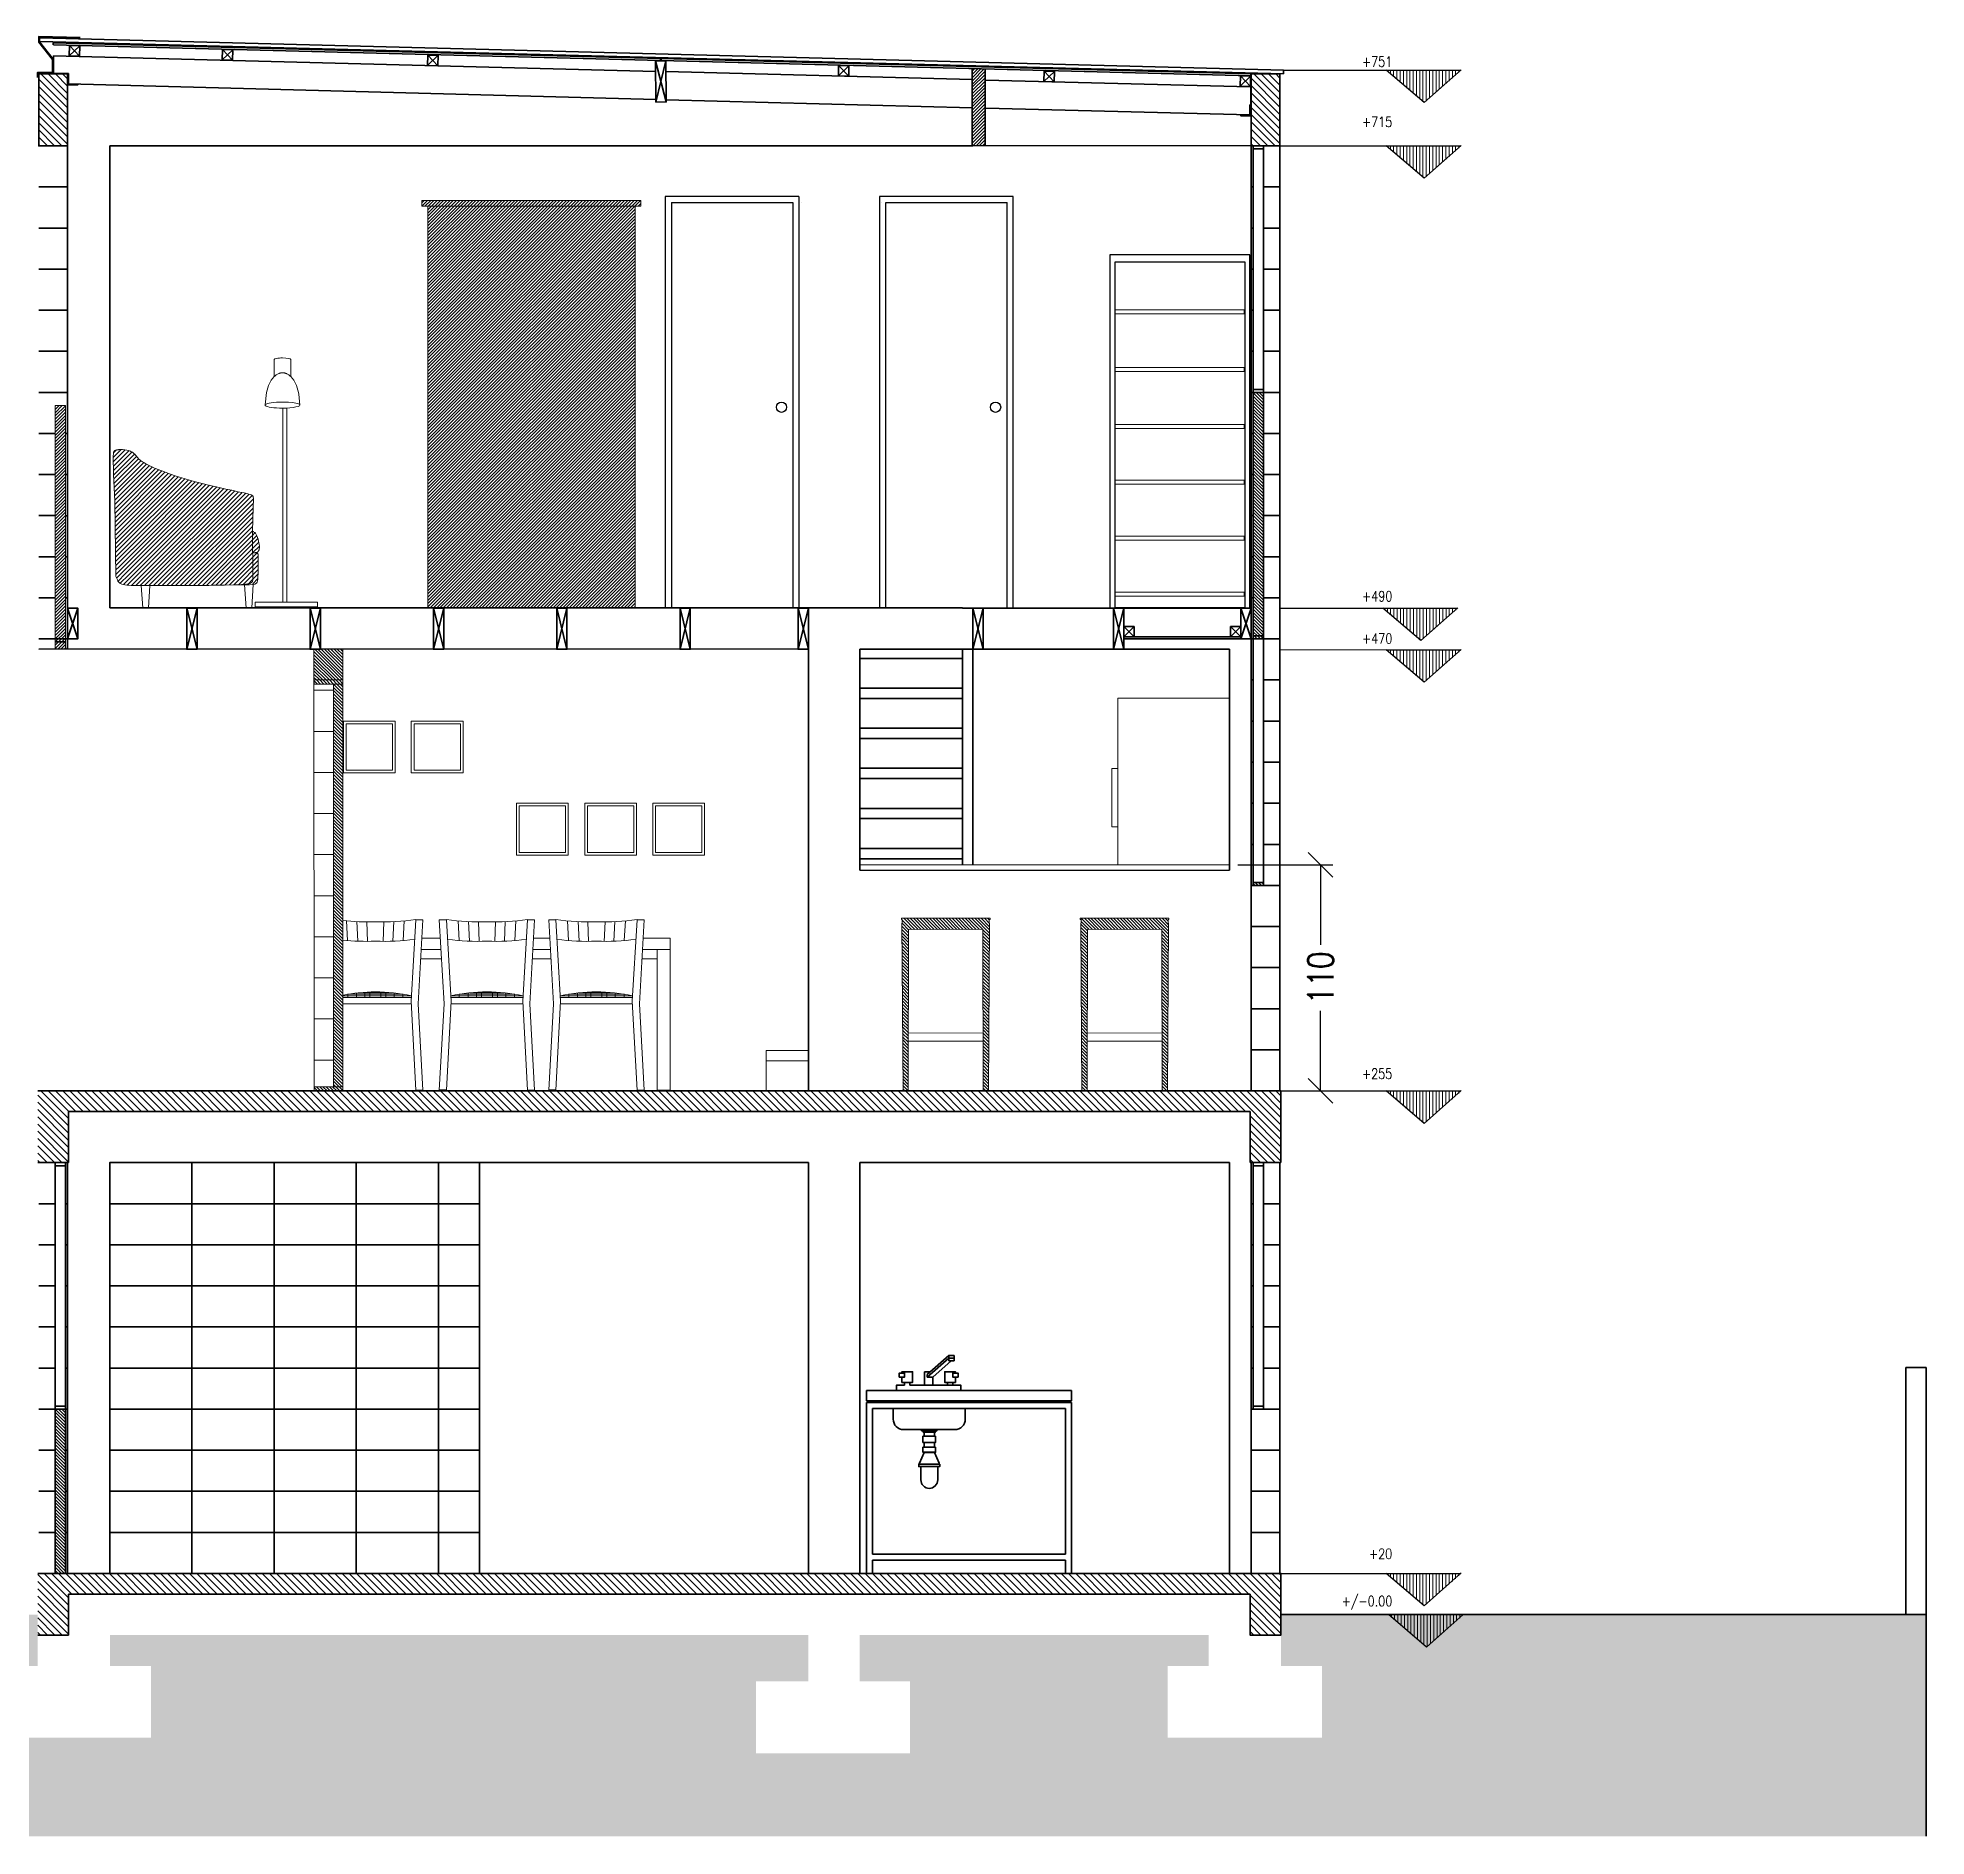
# Model space of a CAD drawing. Header units: metres. Extents: x -90 to 10476, y -9 to 23.
# Drawn here: x -18.05 to -8.86, y 3.82 to 12.57 of the extents above; entities that cross this region are included whole.
import ezdxf

# ---------------------------------------------------------------- set-up
doc = ezdxf.new("R2010")
doc.units = ezdxf.units.M
doc.header["$LTSCALE"] = 5
doc.header["$MEASUREMENT"] = 0
doc.layers.get('0').update_dxf_attribs({"color": 253})
for name, color, linetype, lineweight in [('A-ANNO-NOTE', 7, 'Continuous', 35), ('A-DOOR-FULL', 181, 'Continuous', 25), ('A-ELEV-MBE1', 7, 'Continuous', 35), ('A-ELEV-PATT', 255, 'Continuous', 18), ('A-FURN', 253, 'Continuous', 18), ('A-SECT-MCUT', 7, 'Continuous', 35), ('A-SECT-PATT', 8, 'Continuous', 18)]:
    doc.layers.add(name, color=color, linetype=linetype, lineweight=lineweight)
for name, color, linetype in [('ASHADE', 7, 'Continuous'), ('IKE120036-t1', 253, 'Continuous'), ('quote', 3, 'Continuous')]:
    doc.layers.add(name, color=color, linetype=linetype)
doc.styles.add('E-ROMANS', font='romans.shx', dxfattribs={"width": 0.8})
doc.dimstyles.new('E-0100_TICK_12', dxfattribs={"dimscale": 0.001, "dimtxt": 125, "dimasz": 120, "dimexe": 60, "dimexo": 40, "dimgap": 30, "dimtad": 0, "dimzin": 0, "dimdsep": 46, "dimtxsty": 'E-ROMANS', "dimblk": 'OBLIQUE', "dimcen": 60, "dimclrd": 256, "dimclre": 256, "dimclrt": 256, "dimadec": 0, "dimazin": 0, "dimtfac": 1, "dimtmove": 1, "dimatfit": 3, "dimldrblk": 'OPEN90', "dimfxl": 1, "dimtfill": 1, "dimtolj": 1, "dimtzin": 0, "dimlwd": -1, "dimarcsym": 0})
pattern_1 = [(135, (0, -3e-15), (-0.007857724, -0.007857724), [])]
pattern_2 = [(135, (-32.031474, 1.858333), (-0.01767767, -0.01767767), [])]

msp = doc.modelspace()

# ---------------------------------------------------------------- texts
at = {"layer": 'quote', "char_height": 0.05, "attachment_point": 3, "style": 'E-ROMANS'}
for s, insert in [('+751', (-11.4569, 12.4824)), ('+715', (-11.4571, 12.1891)), ('+/-0.00', (-11.4567, 4.9885))]:
    msp.add_mtext(s, dxfattribs=dict(at, insert=insert))
for s, width, insert in [('+490', 0.005937, (-11.4566, 9.8798)), ('+470', 0.002532, (-11.4566, 9.6741)), ('+255', 0.00461, (-11.457, 7.5557)), ('+20', 0.002538, (-11.4573, 5.2185))]:
    msp.add_mtext_dynamic_manual_height_columns(s, width=width, gutter_width=9, heights=[0], dxfattribs=dict(at, insert=insert))

# ---------------------------------------------------------------- blocks, each defined once
blk = doc.blocks.new('族几何图形组合_3698-Front')
at = {"layer": 'IKE120036-t1'}
for p, q in [((400, 2020), (-400, 2020)), ((-400, 2020), (-400, 0)), ((-371, 1980), (371, 1980)), ((-371, 0), (-371, 1980)), ((371, 1980), (371, 0)), ((400, 0), (400, 2020)), ((-400, 0), (-371, 0)), ((371, 0), (400, 0))]:
    blk.add_line(p, q, dxfattribs=at)
blk = doc.blocks.new('_Oblique')
at = {"color": 0, "linetype": 'ByBlock', "lineweight": -2}
blk.add_line((-0.5, -0.5), (0.5, 0.5), dxfattribs=at)
blk = doc.blocks.new('*D279')
at = {"layer": 'quote', "lineweight": -2, "transparency": 16777216}
for p, q in [((-12.2086, 8.5472), (-11.7462, 8.5472)), ((-12.2086, 7.4472), (-11.7462, 7.4472))]:
    blk.add_line(p, q, dxfattribs=at)
at = {"layer": 'quote', "transparency": 16777216}
for p, q in [((-11.8062, 8.5472), (-11.8062, 8.1486)), ((-11.8062, 7.4472), (-11.8062, 7.8458))]:
    blk.add_line(p, q, dxfattribs=at)
at = {"layer": 'quote', "transparency": 16777216, "xscale": 0.12, "yscale": 0.12, "zscale": 0.12}
for p, rotation in [((-11.8062, 8.5472), 90), ((-11.8062, 7.4472), 270)]:
    blk.add_blockref('_Oblique', p, dxfattribs=dict(at, rotation=rotation))
at = {"layer": 'quote', "transparency": 16777216, "insert": (-11.8062, 7.9972), "char_height": 0.125, "attachment_point": 5, "rotation": 90, "style": 'E-ROMANS', "bg_fill": 3, "box_fill_scale": 1.25, "bg_fill_color": 256, "bg_fill_true_color": 13158600, "bg_fill_transparency": 0}
blk.add_mtext('\\A1;110', dxfattribs=at)
blk = doc.blocks.new('_Open90')
at = {"color": 0, "linetype": 'ByBlock', "lineweight": -2}
for p, q in [((0, 0), (-1, 0)), ((-0.5, 0.5), (0, 0)), ((0, 0), (-0.5, -0.5))]:
    blk.add_line(p, q, dxfattribs=at)
blk = doc.blocks.new('A$C23384007')
for points in [[(-30.7, 266.7), (-157.9, 266.7), (-157.9, 263.4), (-30.7, 263.4)], [(-33.9, 263.4), (-154.3, 263.4), (-154.3, 30.3), (-33.9, 30.3)]]:
    blk.add_lwpolyline(points, close=True)

# ---------------------------------------------------------------- hatches: boundary and pattern name
at = {"layer": 'A-ELEV-PATT'}
h = msp.add_hatch(dxfattribs=at)
h.set_pattern_fill('ANSI31', color=256, scale=0.005, angle=225, style=0)
h.set_pattern_definition([(270, (191.813032, -119.407307), (0.015875, -4e-17), [])])
h.paths.add_polyline_path([(-11.1187, 12.4163), (-11.3027, 12.2577), (-11.4867, 12.4163)])
h = msp.add_hatch(dxfattribs=at)
h.set_pattern_fill('ANSI31', color=256, scale=0.005, angle=225, style=0)
h.set_pattern_definition([(270, (191.813032, -119.77562), (0.015875, -4e-17), [])])
h.paths.add_polyline_path([(-11.1187, 12.048), (-11.3027, 11.8894), (-11.4867, 12.048)])
h = msp.add_hatch(dxfattribs=at)
h.set_pattern_fill('ANSI31', color=256, scale=0.005, angle=225, style=0)
h.set_pattern_definition([(270, (191.830124, -122.02636), (0.015875, -4e-17), [])])
h.paths.add_polyline_path([(-11.1358, 9.7972), (-11.3198, 9.6387), (-11.5038, 9.7972)])
at = {"layer": 'A-ELEV-PATT', "true_color": 0x636466}
h = msp.add_hatch(dxfattribs=at)
h.set_pattern_fill('ANSI31', color=251, scale=0.0035, angle=90)
h.set_pattern_definition(pattern_1)
h.paths.add_polyline_path([(-16.564, 9.5975), (-16.6732, 9.5974), (-16.6732, 9.5972), (-16.7047, 9.5972), (-16.7046, 9.4472), (-16.564, 9.4472)])
at = {"layer": 'A-ELEV-PATT'}
h = msp.add_hatch(dxfattribs=at)
h.set_pattern_fill('ANSI31', color=256, scale=0.005, angle=225, style=0)
h.set_pattern_definition([(270, (191.813032, -122.22933), (0.015875, -4e-17), [])])
h.paths.add_polyline_path([(-11.1187, 9.5943), (-11.3027, 9.4357), (-11.4867, 9.5943)])
at = {"layer": 'A-ELEV-PATT', "true_color": 0x636466}
h = msp.add_hatch(dxfattribs=at)
h.set_pattern_fill('ANSI31', color=251, scale=0.0035, angle=90)
h.set_pattern_definition(pattern_1)
h.paths.add_polyline_path([(-16.564, 9.4472), (-16.7039, 9.4472), (-16.7039, 9.4272), (-16.564, 9.4272)])
h.paths.add_polyline_path([(-16.5639, 7.4672), (-16.7039, 7.4672), (-16.7039, 7.4472), (-16.5639, 7.4472)])
h = msp.add_hatch(dxfattribs=at)
h.set_pattern_fill('ANSI31', color=251, scale=0.0035, angle=90)
h.set_pattern_definition(pattern_1)
h.paths.add_polyline_path([(-16.564, 9.4272), (-16.609, 9.4272), (-16.6089, 7.4672), (-16.5639, 7.4672)])
at = {"layer": 'A-ELEV-PATT'}
h = msp.add_hatch(dxfattribs=at)
h.set_pattern_fill('ANSI31', color=256, scale=0.005, angle=225, style=0)
h.set_pattern_definition([(270, (191.813032, -124.376377), (0.015875, -4e-17), [])])
h.paths.add_polyline_path([(-11.1187, 7.4472), (-11.3027, 7.2886), (-11.4867, 7.4472)])
h = msp.add_hatch(dxfattribs=at)
h.set_pattern_fill('ANSI31', color=256, scale=0.005, angle=225, style=0)
h.set_pattern_definition([(270, (191.813032, -126.725192), (0.015875, -4e-17), [])])
h.paths.add_polyline_path([(-11.1187, 5.0984), (-11.3027, 4.9398), (-11.4867, 5.0984)])
h = msp.add_hatch(dxfattribs=at)
h.set_pattern_fill('ANSI31', color=256, scale=0.005, angle=225, style=0)
h.set_pattern_definition([(270, (191.80208, -126.925708), (0.015875, -4e-17), [])])
h.paths.add_polyline_path([(-11.1078, 4.8979), (-11.2918, 4.7393), (-11.4758, 4.8979)])
at = {"layer": 'A-FURN', "true_color": 0x636466}
h = msp.add_hatch(dxfattribs=at)
h.set_pattern_fill('ANSI31', color=251, scale=0.0035)
h.set_pattern_definition([(45, (14.673119, 0.00189), (-0.007857724, 0.007857724), [])])
h.paths.add_polyline_path([(-15.1417, 11.7534), (-16.1501, 11.7534), (-16.1501, 9.8008), (-15.1417, 9.8008)])
h.paths.add_polyline_path([(-15.1145, 11.7813), (-16.1798, 11.7813), (-16.1798, 11.7534), (-15.1145, 11.7534)])
h = msp.add_hatch(dxfattribs=at)
h.set_pattern_fill('ANSI31', color=251, scale=0.0048)
h.set_pattern_definition([(45, (11.957163, -0.005482), (-0.010776307, 0.010776307), [])])
h.paths.add_polyline_path([(-17.6739, 10.3264), (-17.676, 10.3796), (-17.678, 10.425), (-17.6797, 10.4626), (-17.6808, 10.4925), (-17.6814, 10.5154), (-17.6815, 10.5322), (-17.6812, 10.5441), (-17.6807, 10.5519), (-17.6798, 10.5566), (-17.6788, 10.5592), (-17.6776, 10.5607), (-17.6763, 10.5619), (-17.675, 10.5629), (-17.6735, 10.5638), (-17.672, 10.5647), (-17.6703, 10.5654), (-17.6685, 10.566), (-17.6666, 10.5666), (-17.6645, 10.5671), (-17.6623, 10.5675), (-17.6599, 10.5679), (-17.6574, 10.5683), (-17.6548, 10.5686), (-17.6521, 10.5688), (-17.6493, 10.5689), (-17.6464, 10.569), (-17.6434, 10.569), (-17.6404, 10.569), (-17.6373, 10.5688), (-17.6341, 10.5686), (-17.6309, 10.5682), (-17.6277, 10.5679), (-17.6245, 10.5674), (-17.6212, 10.5669), (-17.618, 10.5663), (-17.6147, 10.5656), (-17.6115, 10.5649), (-17.6082, 10.564), (-17.6051, 10.5631), (-17.602, 10.5621), (-17.599, 10.5611), (-17.5961, 10.5599), (-17.5933, 10.5585), (-17.5906, 10.5571), (-17.5881, 10.5556), (-17.5857, 10.5539), (-17.5834, 10.5521), (-17.5812, 10.5503), (-17.579, 10.5483), (-17.577, 10.5463), (-17.5749, 10.5442), (-17.5729, 10.542), (-17.571, 10.5397), (-17.569, 10.5374), (-17.5672, 10.5352), (-17.5593, 10.5255), (-17.5546, 10.5205), (-17.5492, 10.516), (-17.5412, 10.5105), (-17.5324, 10.5054), (-17.5253, 10.5014), (-17.5171, 10.4971), (-17.5078, 10.4923), (-17.4973, 10.4873), (-17.4857, 10.4819), (-17.4731, 10.4763), (-17.4594, 10.4705), (-17.4446, 10.4645), (-17.4288, 10.4584), (-17.4118, 10.4522), (-17.3938, 10.4459), (-17.3747, 10.4395), (-17.3544, 10.4331), (-17.3329, 10.4266), (-17.3102, 10.4201), (-17.2863, 10.4135), (-17.2612, 10.407), (-17.2353, 10.4005), (-17.2093, 10.3942), (-17.1836, 10.3882), (-17.1589, 10.3825), (-17.1356, 10.3773), (-17.1143, 10.3726), (-17.0955, 10.3685), (-17.0797, 10.3651), (-17.0666, 10.3624), (-17.0559, 10.3602), (-17.0472, 10.3584), (-17.0403, 10.357), (-17.0347, 10.3558), (-17.0301, 10.3547), (-17.0263, 10.3537), (-17.0228, 10.3527), (-17.0196, 10.3516), (-17.0167, 10.3505), (-17.0142, 10.3494), (-17.0119, 10.3484), (-17.0099, 10.3474), (-17.0081, 10.3464), (-17.0066, 10.3456), (-17.0053, 10.3449), (-17.0043, 10.3442), (-17.0034, 10.3437), (-17.0026, 10.3431), (-17.002, 10.3426), (-17.0015, 10.3421), (-17.0011, 10.3415), (-17.0007, 10.3408), (-17.0003, 10.34), (-16.9999, 10.3389), (-16.9997, 10.337), (-16.9994, 10.3342), (-16.9993, 10.3302), (-16.9993, 10.3247), (-16.9994, 10.3174), (-16.9996, 10.308), (-17, 10.2964), (-17.0005, 10.2828), (-17.0013, 10.2617), (-17.1728, 10.2528), (-17.2584, 10.2405), (-17.3226, 10.2251), (-17.3308, 10.218), (-17.3417, 10.2175), (-17.3561, 10.2166), (-17.3701, 10.2156), (-17.3838, 10.2145), (-17.3971, 10.2131), (-17.41, 10.2116), (-17.4225, 10.2097), (-17.4346, 10.2076), (-17.4464, 10.2052), (-17.4579, 10.2025), (-17.469, 10.1994), (-17.4798, 10.1959), (-17.4903, 10.192), (-17.5005, 10.1879), (-17.5104, 10.1834), (-17.5201, 10.1787), (-17.5296, 10.1737), (-17.5389, 10.1685), (-17.548, 10.1632), (-17.557, 10.1577), (-17.5658, 10.1521), (-17.5744, 10.1464), (-17.5827, 10.1406), (-17.5908, 10.1349), (-17.5985, 10.1291), (-17.6058, 10.1234), (-17.6127, 10.1177), (-17.6192, 10.1122), (-17.6253, 10.1067), (-17.6309, 10.1014), (-17.6361, 10.0961), (-17.6433, 10.0883), (-17.6515, 10.0781), (-17.6584, 10.068), (-17.6639, 10.0582), (-17.6682, 10.0485), (-17.6687, 10.1224), (-17.67, 10.1977), (-17.6718, 10.2658)])
h.paths.add_polyline_path([(-17.4464, 10.2052), (-17.4346, 10.2076), (-17.4225, 10.2097), (-17.41, 10.2116), (-17.3971, 10.2131), (-17.3838, 10.2145), (-17.3701, 10.2156), (-17.3561, 10.2166), (-17.3417, 10.2175), (-17.3271, 10.2182), (-17.3123, 10.2188), (-17.2974, 10.2194), (-17.2824, 10.22), (-17.2674, 10.2206), (-17.2526, 10.2212), (-17.2379, 10.2219), (-17.2232, 10.2227), (-17.2084, 10.2234), (-17.1935, 10.224), (-17.1781, 10.2246), (-17.1624, 10.225), (-17.146, 10.2252), (-17.1288, 10.2251), (-17.1109, 10.2248), (-17.0922, 10.2243), (-17.0727, 10.2237), (-17.0526, 10.2229), (-17.0318, 10.2221), (-17.0105, 10.2214), (-17.0027, 10.2211), (-17.0029, 10.2162), (-17.0034, 10.1985), (-17.0037, 10.1811), (-17.004, 10.1643), (-17.0041, 10.1434), (-17.007, 10.1434), (-17.0232, 10.1433), (-17.04, 10.1433), (-17.0571, 10.1433), (-17.0745, 10.1435), (-17.092, 10.1436), (-17.1096, 10.1437), (-17.1271, 10.1438), (-17.1445, 10.1439), (-17.1617, 10.1439), (-17.1787, 10.1439), (-17.1954, 10.1438), (-17.2119, 10.1436), (-17.2281, 10.1434), (-17.244, 10.143), (-17.2595, 10.1426), (-17.2748, 10.1422), (-17.2897, 10.1416), (-17.3043, 10.1409), (-17.3185, 10.1401), (-17.3324, 10.1392), (-17.3459, 10.1382), (-17.3591, 10.137), (-17.372, 10.1357), (-17.3846, 10.1343), (-17.3968, 10.1326), (-17.4087, 10.1308), (-17.4204, 10.1288), (-17.4317, 10.1266), (-17.4429, 10.1242), (-17.4538, 10.1216), (-17.4644, 10.1188), (-17.4749, 10.1157), (-17.4852, 10.1125), (-17.4953, 10.1092), (-17.5052, 10.1059), (-17.5149, 10.1026), (-17.5243, 10.0995), (-17.5336, 10.0967), (-17.5426, 10.0941), (-17.5514, 10.0918), (-17.5599, 10.0898), (-17.5681, 10.088), (-17.581, 10.0851), (-17.5943, 10.0815), (-17.6057, 10.0768), (-17.6152, 10.0704), (-17.6217, 10.0644), (-17.6258, 10.0602), (-17.6298, 10.0558), (-17.6339, 10.0511), (-17.6381, 10.0463), (-17.6426, 10.0413), (-17.6503, 10.0328), (-17.6578, 10.0237), (-17.6643, 10.0131), (-17.6652, 10.0145), (-17.6666, 10.0169), (-17.6679, 10.0194), (-17.6682, 10.0202), (-17.6681, 10.04), (-17.6682, 10.0479), (-17.667, 10.0513), (-17.665, 10.0559), (-17.6626, 10.0607), (-17.6598, 10.0655), (-17.6567, 10.0705), (-17.6533, 10.0755), (-17.6495, 10.0806), (-17.6454, 10.0857), (-17.6409, 10.0908), (-17.6361, 10.0961), (-17.6309, 10.1014), (-17.6253, 10.1067), (-17.6192, 10.1122), (-17.6127, 10.1177), (-17.6058, 10.1234), (-17.5985, 10.1291), (-17.5908, 10.1349), (-17.5827, 10.1406), (-17.5744, 10.1464), (-17.5658, 10.1521), (-17.557, 10.1577), (-17.548, 10.1632), (-17.5389, 10.1685), (-17.5296, 10.1737), (-17.5201, 10.1787), (-17.5104, 10.1834), (-17.5005, 10.1879), (-17.4903, 10.192), (-17.4798, 10.1959), (-17.469, 10.1994), (-17.4579, 10.2025)])
h.paths.add_polyline_path([(-17.2584, 10.2405), (-17.1728, 10.2528), (-17.0013, 10.2617), (-17.0017, 10.2511), (-17.0023, 10.2339), (-17.0027, 10.2211), (-17.0105, 10.2214), (-17.0318, 10.2221), (-17.0526, 10.2229), (-17.0727, 10.2237), (-17.0922, 10.2243), (-17.1109, 10.2248), (-17.1288, 10.2251), (-17.146, 10.2252), (-17.1624, 10.225), (-17.1781, 10.2246), (-17.1935, 10.224), (-17.2084, 10.2234), (-17.2232, 10.2227), (-17.2379, 10.2219), (-17.2526, 10.2212), (-17.2674, 10.2206), (-17.2824, 10.22), (-17.2974, 10.2194), (-17.3123, 10.2188), (-17.3308, 10.218), (-17.3226, 10.2251)], flags=17)
h.paths.add_polyline_path([(-17.6339, 10.0511), (-17.6298, 10.0558), (-17.6258, 10.0602), (-17.6217, 10.0644), (-17.6175, 10.0683), (-17.613, 10.0719), (-17.6082, 10.0751), (-17.6028, 10.078), (-17.5969, 10.0804), (-17.5904, 10.0825), (-17.5834, 10.0844), (-17.576, 10.0862), (-17.5681, 10.088), (-17.5542, 10.0911), (-17.5426, 10.0941), (-17.5336, 10.0967), (-17.5243, 10.0995), (-17.5149, 10.1026), (-17.5052, 10.1059), (-17.4953, 10.1092), (-17.4852, 10.1125), (-17.4749, 10.1157), (-17.4644, 10.1188), (-17.4538, 10.1216), (-17.4429, 10.1242), (-17.4317, 10.1266), (-17.4204, 10.1288), (-17.4087, 10.1308), (-17.3968, 10.1326), (-17.3846, 10.1343), (-17.372, 10.1357), (-17.3591, 10.137), (-17.3459, 10.1382), (-17.3324, 10.1392), (-17.3185, 10.1401), (-17.3043, 10.1409), (-17.2897, 10.1416), (-17.2748, 10.1422), (-17.2595, 10.1426), (-17.244, 10.143), (-17.2281, 10.1434), (-17.2119, 10.1436), (-17.1954, 10.1438), (-17.1787, 10.1439), (-17.1617, 10.1439), (-17.1445, 10.1439), (-17.1271, 10.1438), (-17.1096, 10.1437), (-17.092, 10.1436), (-17.0745, 10.1435), (-17.0571, 10.1433), (-17.04, 10.1433), (-17.0232, 10.1433), (-17.0041, 10.1434), (-17.0041, 10.1324), (-17.0039, 10.1169), (-17.0038, 10.1017), (-17.0035, 10.0864), (-17.0031, 10.0671), (-17.0029, 10.0554), (-17.0026, 10.0395), (-17.0023, 10.0235), (-17.0021, 10.0076), (-17.0019, 9.9923), (-17.0018, 9.9778), (-17.0018, 9.9644), (-17.0019, 9.9523), (-17.0021, 9.9419), (-17.0027, 9.9334), (-17.0044, 9.9267), (-17.0085, 9.9214), (-17.013, 9.9138), (-17.0249, 9.9109), (-17.0452, 9.9126), (-17.0691, 9.9112), (-17.1007, 9.9101), (-17.1404, 9.9093), (-17.1867, 9.9085), (-17.2376, 9.908), (-17.291, 9.9075), (-17.3447, 9.9072), (-17.3967, 9.907), (-17.4449, 9.9068), (-17.4794, 9.9068), (-17.4795, 9.9067), (-17.5448, 9.9067), (-17.5447, 9.9069), (-17.5501, 9.907), (-17.5719, 9.9072), (-17.5886, 9.9075), (-17.601, 9.9079), (-17.6102, 9.9084), (-17.617, 9.909), (-17.6223, 9.9097), (-17.627, 9.9105), (-17.6313, 9.9115), (-17.6351, 9.9126), (-17.6386, 9.9138), (-17.6418, 9.9151), (-17.6446, 9.9165), (-17.6473, 9.9181), (-17.6498, 9.9198), (-17.6521, 9.9217), (-17.6544, 9.9239), (-17.6566, 9.9264), (-17.6588, 9.9296), (-17.661, 9.9334), (-17.6634, 9.9381), (-17.6659, 9.9437), (-17.6685, 9.9505), (-17.6682, 10.0196), (-17.663, 10.0108), (-17.663, 10.0112), (-17.6604, 10.0079), (-17.657, 10.0038), (-17.655, 10.0014), (-17.653, 9.9987), (-17.6508, 9.9957), (-17.6485, 9.9924), (-17.6439, 9.9856), (-17.6391, 9.9787), (-17.6331, 9.9714), (-17.6265, 9.9652), (-17.6189, 9.9607), (-17.6101, 9.9578), (-17.5995, 9.9564), (-17.5897, 9.9564), (-17.5825, 9.9567), (-17.5696, 9.9572), (-17.5666, 9.9569), (-17.5748, 9.957), (-17.5825, 9.9567), (-17.5897, 9.9564), (-17.5962, 9.9564), (-17.6021, 9.9567), (-17.6074, 9.9574), (-17.6123, 9.9585), (-17.6168, 9.96), (-17.6209, 9.9618), (-17.6246, 9.9641), (-17.6282, 9.9668), (-17.6316, 9.97), (-17.6348, 9.9734), (-17.6378, 9.9772), (-17.6407, 9.981), (-17.6434, 9.9849), (-17.646, 9.9887), (-17.6512, 9.9964), (-17.6557, 10.0022), (-17.6588, 10.006), (-17.6605, 10.0082), (-17.6622, 10.0102), (-17.663, 10.0113), (-17.6628, 10.0143), (-17.6614, 10.0179), (-17.6589, 10.022), (-17.6555, 10.0265), (-17.6515, 10.0313), (-17.6472, 10.0362), (-17.6388, 10.0455)])
h.paths.add_polyline_path([(-17.0038, 10.1017), (-17.0039, 10.1169), (-17.0041, 10.1324), (-17.0041, 10.1434), (-16.9913, 10.1436), (-16.9797, 10.1439), (-16.9792, 10.1424), (-16.9784, 10.1399), (-16.9776, 10.1374), (-16.9768, 10.1347), (-16.9761, 10.1319), (-16.9753, 10.1289), (-16.9745, 10.1257), (-16.9737, 10.1223), (-16.9729, 10.1188), (-16.9722, 10.1153), (-16.9715, 10.1118), (-16.9709, 10.1084), (-16.9703, 10.1051), (-16.97, 10.1021), (-16.9697, 10.0992), (-16.9696, 10.0967), (-16.9697, 10.0943), (-16.9698, 10.0921), (-16.97, 10.0899), (-16.9704, 10.0879), (-16.9707, 10.0859), (-16.9712, 10.0839), (-16.9717, 10.0819), (-16.9722, 10.0798), (-16.9729, 10.0779), (-16.9737, 10.0759), (-16.9748, 10.0741), (-16.976, 10.0725), (-16.9775, 10.0711), (-16.9794, 10.0698), (-16.9815, 10.0689), (-16.9839, 10.0682), (-16.9863, 10.0677), (-16.9886, 10.0673), (-16.9907, 10.0671), (-16.9923, 10.067), (-16.9934, 10.067), (-16.9938, 10.0669), (-17.0031, 10.0671), (-17.0032, 10.071), (-17.0035, 10.0864)])
h.paths.add_polyline_path([(-17.0026, 10.0395), (-17.0029, 10.0554), (-17.0031, 10.0671), (-16.9934, 10.0669), (-16.9923, 10.0669), (-16.9907, 10.0668), (-16.9887, 10.0666), (-16.9865, 10.0663), (-16.9842, 10.0659), (-16.9821, 10.0653), (-16.9802, 10.0645), (-16.9787, 10.0634), (-16.9776, 10.0619), (-16.9768, 10.0597), (-16.9762, 10.0567), (-16.9759, 10.0527), (-16.9757, 10.0474), (-16.9757, 10.0407), (-16.9757, 10.0323), (-16.9757, 10.0222), (-16.9757, 10.0106), (-16.9758, 9.9982), (-16.9759, 9.9853), (-16.9762, 9.9723), (-16.9765, 9.9599), (-16.9769, 9.9496), (-17.002, 9.9481), (-17.0019, 9.9523), (-17.0018, 9.9644), (-17.0018, 9.9778), (-17.0019, 9.9923), (-17.0021, 10.0076), (-17.0023, 10.0235)])
h.paths.add_polyline_path([(-17.002, 9.9481), (-16.9769, 9.9496), (-16.977, 9.9483), (-16.9776, 9.9382), (-16.978, 9.9344), (-17.0026, 9.9344), (-17.0021, 9.9419)])
h.paths.add_polyline_path([(-17.0044, 9.9267), (-17.0024, 9.9344), (-16.978, 9.9344), (-16.9785, 9.9298), (-16.9806, 9.9231), (-16.9922, 9.9158), (-17.0223, 9.9158), (-17.0085, 9.9214)])
h.paths.add_polyline_path([(-17.004, 10.1643), (-17.0039, 10.1718), (-17.0012, 10.1705), (-16.9966, 10.1676), (-16.9928, 10.1647), (-16.9897, 10.1617), (-16.9872, 10.1587), (-16.9852, 10.1558), (-16.9836, 10.1529), (-16.9823, 10.1502), (-16.9811, 10.1475), (-16.9801, 10.145), (-16.9797, 10.1439), (-16.9913, 10.1436), (-17.0041, 10.1434), (-17.0041, 10.1481)])
h = msp.add_hatch(dxfattribs=at)
h.set_pattern_fill('ANSI31', color=251, scale=0.0035, angle=90)
h.set_pattern_definition(pattern_1)
h.paths.add_polyline_path([(-12.0835, 8.462), (-12.1335, 8.462), (-12.1335, 8.4472), (-12.0835, 8.4472)])
h.paths.add_polyline_path([(-12.0835, 9.662), (-12.1335, 9.662), (-12.1335, 9.647), (-12.0835, 9.647)])
h = msp.add_hatch(dxfattribs=at)
h.set_pattern_fill('ANSI31', color=251, scale=0.0035, angle=90)
h.set_pattern_definition(pattern_1)
h.paths.add_polyline_path([(-13.4167, 8.2638), (-13.4184, 8.2638), (-13.4184, 8.2809), (-13.414, 8.2809), (-13.414, 8.2871), (-13.8458, 8.2871), (-13.8458, 8.2809), (-13.8414, 8.2809), (-13.8414, 8.2638), (-13.8432, 8.2638), (-13.838, 7.4472), (-13.8379, 7.4472), (-13.8122, 7.4472), (-13.8105, 8.2328), (-13.4493, 8.2335), (-13.4476, 7.4472), (-13.4452, 7.4472), (-13.4218, 7.4472)])
h.paths.add_polyline_path([(-12.5482, 8.2809), (-12.5437, 8.2809), (-12.5437, 8.2871), (-12.9756, 8.2871), (-12.9756, 8.2809), (-12.9711, 8.2809), (-12.9711, 8.2638), (-12.9729, 8.2638), (-12.9678, 7.4472), (-12.9676, 7.4472), (-12.942, 7.4472), (-12.9403, 8.2328), (-12.5791, 8.2335), (-12.5774, 7.4472), (-12.5749, 7.4472), (-12.5515, 7.4472), (-12.5464, 8.2638), (-12.5482, 8.2638)])
at = {"layer": 'A-SECT-PATT'}
h = msp.add_hatch(dxfattribs=at)
h.set_pattern_fill('ANSI31', color=256, scale=0.09, angle=90, style=0)
h.set_pattern_definition([(45, (-105.190088, 51.994994), (-0.0079549513, 0.0079549513), [])])
h.paths.add_polyline_path([(-13.4402, 12.048), (-13.5002, 12.048), (-13.4986, 12.4231), (-13.4386, 12.4215)])
h = msp.add_hatch(dxfattribs=at)
h.set_pattern_fill('ANSI31', color=256, scale=0.2, angle=90, style=0)
h.set_pattern_definition(pattern_2)
h.paths.add_polyline_path([(-17.9039, 12.3972), (-17.9039, 12.0534), (-18.0439, 12.0534), (-18.0439, 12.3972)])
h.paths.add_polyline_path([(-17.9039, 12.0534), (-17.9039, 12.0472), (-18.0439, 12.0472), (-18.0439, 12.0534)])
h = msp.add_hatch(dxfattribs=at)
h.set_pattern_fill('ANSI31', color=256, scale=0.2, angle=90, style=0)
h.set_pattern_definition(pattern_2)
h.paths.add_polyline_path([(-12.0036, 12.398), (-12.0036, 12.048), (-12.1085, 12.048), (-12.1335, 12.0481), (-12.1335, 12.048), (-12.1436, 12.048), (-12.1436, 12.398)])
h = msp.add_hatch(dxfattribs=at)
h.set_pattern_fill('ANSI31', color=256, scale=0.0035, angle=90, style=0)
h.set_pattern_definition(pattern_1)
h.paths.add_polyline_path([(-12.1335, 10.8468), (-12.0835, 10.847), (-12.0835, 9.662), (-12.1335, 9.662)])
h = msp.add_hatch(dxfattribs=at)
h.set_pattern_fill('ANSI31', color=256, scale=0.0035, angle=90, style=0)
h.set_pattern_definition([(45, (-42.338397, -16.408025), (-0.007857724, 0.007857724), [])])
h.paths.add_polyline_path([(-17.964, 10.7826), (-17.914, 10.7828), (-17.914, 9.5978), (-17.964, 9.5978)])
h = msp.add_hatch(dxfattribs=at)
h.set_pattern_fill('ANSI31', color=256, scale=0.2, angle=90, style=0)
h.set_pattern_definition(pattern_2)
h.paths.add_polyline_path([(-11.9986, 7.4472), (-11.9986, 7.0979), (-12.1486, 7.0979), (-12.1486, 7.3472), (-17.8986, 7.3472), (-17.8986, 7.0979), (-18.0486, 7.0979), (-18.0486, 7.4472)])
h = msp.add_hatch(dxfattribs=at)
h.set_pattern_fill('ANSI31', color=256, scale=0.0035, angle=90, style=0)
h.set_pattern_definition([(135, (-20.382014, -6.267465), (-0.007857724, -0.007857724), [])])
h.paths.add_polyline_path([(-17.9639, 5.8979), (-17.9139, 5.8979), (-17.9139, 5.0979), (-17.9639, 5.0979)])
h = msp.add_hatch(dxfattribs=at)
h.set_pattern_fill('ANSI31', color=256, scale=0.2, angle=90, style=0)
h.set_pattern_definition([(135, (-32.031474, 1.858333), (-0.01767767, -0.01767767), [])])
h.paths.add_polyline_path([(-11.9986, 5.0979), (-11.9986, 4.7979), (-12.1486, 4.7979), (-12.1486, 4.9979), (-17.8986, 4.9979), (-17.8986, 4.7979), (-18.0486, 4.7979), (-18.0486, 5.0979)])
h = msp.add_hatch(dxfattribs=at)
h.set_pattern_fill('DOTS', color=256, angle=90, style=0)
h.set_pattern_definition([(360, (-27.229185, -8.525035), (0.03125, 0.0625), [0, -0.0625])])
h.paths.add_polyline_path([(-21.6739, 4.9272), (-21.2063, 4.9272), (-21.2063, 4.8979), (-18.0486, 4.8979), (-18.0486, 4.7979), (-18.0486, 4.6479), (-18.2477, 4.6479), (-18.2477, 4.2979), (-17.4977, 4.2979), (-17.4977, 4.6479), (-17.6969, 4.6479), (-17.6969, 4.7979), (-14.2986, 4.7979), (-14.2986, 4.5729), (-14.3443, 4.5729), (-14.5536, 4.5729), (-14.5536, 4.2229), (-13.8036, 4.2229), (-13.8036, 4.5729), (-14.0028, 4.5729), (-14.0486, 4.5729), (-14.0486, 4.7979), (-12.3502, 4.7979), (-12.3502, 4.6479), (-12.5494, 4.6479), (-12.5494, 4.2979), (-11.7994, 4.2979), (-11.7994, 4.6479), (-11.9986, 4.6479), (-11.9986, 4.7979), (-11.9986, 4.8979), (-8.8586, 4.8979), (-8.8586, 3.8188), (-21.6739, 3.8188)])
h.paths.add_polyline_path([(-17.869, 3.8514), (-18.0873, 3.8514), (-18.0873, 3.7364), (-17.869, 3.7364)], flags=9)
h.paths.add_polyline_path([(-14.1029, 3.8407), (-14.3139, 3.8407), (-14.3139, 3.7258), (-14.1029, 3.7258)], flags=9)
h.paths.add_polyline_path([(-11.9863, 3.8417), (-12.2046, 3.8417), (-12.2046, 3.7267), (-11.9863, 3.7267)], flags=9)

# ---------------------------------------------------------------- linework, layer by layer
for p, q in [((-17.9139, 9.6037), (-17.9139, 9.597)), ((-14.0486, 8.5222), (-12.2486, 8.5222))]:
    msp.add_line(p, q)
at = {"color": 251, "true_color": 0x636466}
for p, q in [((-13.8122, 7.447), (-13.838, 7.4472)), ((-13.4218, 7.447), (-13.4476, 7.4472)), ((-12.942, 7.447), (-12.9678, 7.4472)), ((-12.5515, 7.447), (-12.5774, 7.4472))]:
    msp.add_line(p, q, dxfattribs=at)
at = {"layer": 'A-ANNO-NOTE'}
for p, q in [((-13.4986, 12.048), (-12.1438, 12.049)), ((-17.8986, 7.0979), (-18.0486, 7.0979)), ((-12.1486, 7.0979), (-11.9986, 7.0979))]:
    msp.add_line(p, q, dxfattribs=at)
at = {"layer": 'A-ANNO-NOTE', "ltscale": 0.003}
for p, q in [((-13.5486, 8.6272), (-14.0486, 8.6272)), ((-14.0486, 8.5772), (-13.5486, 8.5772))]:
    msp.add_line(p, q, dxfattribs=at)
at = {"layer": 'A-ANNO-NOTE'}
msp.add_lwpolyline([(-14.0486, 8.5222), (-14.0486, 9.5972)], dxfattribs=at)
at = {"layer": 'A-DOOR-FULL'}
for p, q in [((-14.3449, 11.8009), (-14.9949, 11.8009)), ((-14.9949, 11.8009), (-14.9946, 9.7994)), ((-14.9949, 11.7709), (-14.9949, 11.7709)), ((-14.9649, 11.7709), (-14.3749, 11.7709)), ((-14.9649, 11.7709), (-14.9649, 9.8009)), ((-14.3749, 11.7709), (-14.3745, 9.8009)), ((-14.3449, 11.8009), (-14.3449, 9.8009)), ((-14.3337, 11.7709), (-14.3337, 11.7709)), ((-13.9529, 11.8009), (-13.9526, 9.7994)), ((-13.3016, 11.8009), (-13.9516, 11.8009)), ((-13.9425, 11.7709), (-13.9425, 11.7709)), ((-13.9229, 11.7709), (-13.9229, 9.8009)), ((-13.9216, 11.7709), (-13.3316, 11.7709)), ((-13.3329, 11.7709), (-13.3325, 9.8009)), ((-13.3029, 11.8009), (-13.3029, 9.8009))]:
    msp.add_line(p, q, dxfattribs=at)
for centre in [(-14.4293, 10.7749), (-13.3874, 10.7749)]:
    msp.add_circle(centre, 0.025, dxfattribs=at)
at = {"layer": 'A-ELEV-MBE1'}
for p, q in [((-11.987, 12.3983), (-18.0375, 12.5555)), ((-11.9865, 12.4163), (-18.037, 12.5735)), ((-15.0418, 12.4097), (-17.9724, 12.4857)), ((-13.5016, 12.371), (-14.9918, 12.4095)), ((-13.5016, 12.0473), (-13.5019, 12.4208)), ((-13.4383, 12.048), (-13.4386, 12.4215)), ((-11.9865, 12.4163), (-11.987, 12.3983)), ((-17.9716, 12.399), (-17.8987, 12.399)), ((-17.9039, 12.3937), (-17.9009, 12.3937)), ((-17.8987, 12.399), (-17.899, 12.349)), ((-15.0406, 12.273), (-17.899, 12.349)), ((-17.8539, 12.3467), (-17.8539, 12.3437)), ((-12.148, 12.3343), (-13.4364, 12.3677)), ((-12.1448, 12.398), (-12.1457, 12.2474)), ((-12.1448, 12.398), (-12.1436, 12.398)), ((-13.5016, 12.2331), (-14.9906, 12.2717)), ((-12.1494, 12.198), (-13.4351, 12.2313)), ((-12.1457, 12.2474), (-12.1494, 12.2474)), ((-12.1494, 12.2474), (-12.1494, 12.198)), ((-12.1446, 12.2441), (-12.1476, 12.2441)), ((-12.1946, 12.1971), (-12.1946, 12.1941)), ((-18.0439, 12.0472), (-17.9039, 12.0472)), ((-17.9039, 12.0472), (-17.904, 9.597)), ((-17.6986, 12.048), (-14.2986, 12.048)), ((-14.2986, 12.048), (-13.4986, 12.048)), ((-12.1436, 11.8472), (-12.1438, 12.0481)), ((-12.0835, 12.0479), (-12.1335, 12.0481)), ((-12.1335, 8.4472), (-12.1335, 12.0479)), ((-12.0835, 10.847), (-12.0835, 12.0479)), ((-12.0035, 11.8472), (-12.0035, 12.048)), ((-12.0836, 12.0329), (-12.1336, 12.0331)), ((-17.9139, 11.8472), (-18.0439, 11.8472)), ((-18.0439, 11.8472), (-18.0039, 11.8472)), ((-17.9139, 11.8472), (-17.9039, 11.8472)), ((-12.1436, 11.8472), (-12.1436, 11.2472)), ((-12.0035, 11.8472), (-12.0835, 11.8472)), ((-12.0035, 11.6472), (-12.0035, 11.8472)), ((-17.9039, 11.6472), (-18.0439, 11.6472)), ((-18.0439, 11.6472), (-18.0039, 11.6472)), ((-17.9039, 11.6472), (-18.0439, 11.6472)), ((-18.0439, 11.6472), (-18.0039, 11.6472)), ((-17.9039, 11.6472), (-18.0439, 11.6472)), ((-18.0439, 11.6472), (-18.0039, 11.6472)), ((-17.9139, 11.6472), (-17.9039, 11.6472)), ((-12.1335, 11.6472), (-12.1436, 11.6472)), ((-12.0035, 11.6472), (-12.0835, 11.6472)), ((-12.0487, 11.6472), (-12.0035, 11.6472)), ((-12.0035, 11.4472), (-12.0035, 11.6472)), ((-17.9639, 11.4472), (-18.0439, 11.4472)), ((-18.0439, 11.4472), (-18.0039, 11.4472)), ((-17.9139, 11.4472), (-18.0439, 11.4472)), ((-18.0439, 11.4472), (-18.0039, 11.4472)), ((-17.9139, 11.4472), (-17.9039, 11.4472)), ((-12.0835, 11.4472), (-12.0035, 11.4472)), ((-12.0487, 11.4472), (-12.0036, 11.4472)), ((-12.0036, 11.4472), (-12.0436, 11.4472)), ((-12.0036, 8.4472), (-12.0036, 11.4472)), ((-17.9639, 11.2472), (-18.0439, 11.2472)), ((-18.0439, 11.2472), (-18.0039, 11.2472)), ((-18.0439, 11.2472), (-17.9139, 11.2472)), ((-18.0039, 11.2472), (-18.0439, 11.2472)), ((-17.9139, 11.2472), (-17.9039, 11.2472)), ((-12.1436, 11.2472), (-12.1436, 11.0472)), ((-12.1436, 11.2472), (-12.1335, 11.2472)), ((-12.0036, 11.2472), (-12.0835, 11.2472)), ((-12.0835, 11.2472), (-12.0036, 11.2472)), ((-18.0439, 11.0472), (-17.9089, 11.0471)), ((-18.0039, 11.0472), (-18.0439, 11.0472)), ((-17.9139, 11.0471), (-17.9039, 11.0471)), ((-12.1436, 11.0472), (-12.1436, 10.8472)), ((-12.1436, 11.0472), (-12.1335, 11.0472)), ((-12.1335, 11.0472), (-12.1436, 11.0472)), ((-12.0036, 11.0472), (-12.0835, 11.0472)), ((-12.0835, 11.0472), (-12.0036, 11.0472)), ((-17.9639, 10.8471), (-18.0439, 10.8471)), ((-17.9639, 10.8471), (-17.9139, 10.8471)), ((-17.9139, 10.8471), (-17.9039, 10.8471)), ((-12.1436, 10.8472), (-12.1436, 9.4472)), ((-12.1335, 10.847), (-12.1436, 10.847)), ((-12.0836, 10.862), (-12.1335, 10.862)), ((-12.0835, 10.847), (-12.1335, 10.847)), ((-12.0835, 8.4472), (-12.0835, 10.847)), ((-12.0036, 10.847), (-12.0835, 10.847)), ((-18.0439, 10.6472), (-17.9639, 10.6472)), ((-17.9139, 10.6471), (-17.9039, 10.6471)), ((-12.1335, 10.6472), (-12.1436, 10.6472)), ((-12.0036, 10.6472), (-12.0835, 10.6472)), ((-17.9639, 10.4472), (-18.0439, 10.4472)), ((-18.0439, 10.4472), (-17.9639, 10.4472)), ((-17.9139, 10.4471), (-17.9039, 10.4471)), ((-12.1335, 10.4472), (-12.1436, 10.4472)), ((-12.0835, 10.4472), (-12.0036, 10.4472)), ((-17.9639, 10.2472), (-18.0439, 10.2472)), ((-18.0439, 10.2472), (-17.9639, 10.2472)), ((-17.9139, 10.2471), (-17.9039, 10.2471)), ((-12.1335, 10.2472), (-12.1436, 10.2472)), ((-12.0835, 10.2472), (-12.0036, 10.2472)), ((-18.0439, 10.0472), (-17.9639, 10.0472)), ((-17.9639, 10.0472), (-18.0439, 10.0472)), ((-17.9139, 10.0472), (-17.9039, 10.0472)), ((-17.9039, 10.0472), (-17.9039, 9.8472)), ((-12.1335, 10.0472), (-12.1436, 10.0472)), ((-12.0835, 10.0472), (-12.0036, 10.0472)), ((-12.0036, 10.0472), (-12.0835, 10.0472)), ((-17.9639, 9.8472), (-18.0439, 9.8472)), ((-18.0439, 9.8472), (-17.9639, 9.8472)), ((-17.9139, 9.8472), (-17.9039, 9.8472)), ((-17.9039, 9.8472), (-17.9039, 9.6472)), ((-12.1335, 9.8471), (-12.1436, 9.8471)), ((-12.0835, 9.8472), (-12.0036, 9.8472)), ((-17.6986, 9.7985), (-14.2986, 9.7985)), ((-13.9486, 9.7985), (-14.8982, 9.7985)), ((-14.2986, 9.7772), (-14.2986, 7.4479)), ((-13.9486, 9.7985), (-13.5486, 9.7985)), ((-13.5486, 9.7972), (-12.1436, 9.7972)), ((-13.5486, 9.7972), (-13.4986, 9.7972)), ((-13.4986, 9.7772), (-13.4986, 8.5472)), ((-12.1436, 9.8172), (-12.1436, 9.7972)), ((-12.1936, 9.657), (-12.7636, 9.657)), ((-12.0835, 9.662), (-12.1335, 9.662)), ((-18.0439, 9.6472), (-17.9639, 9.6472)), ((-17.9639, 9.6472), (-18.0439, 9.6472)), ((-18.0439, 9.5969), (-14.2986, 9.5983)), ((-17.9639, 9.6472), (-17.9139, 9.6472)), ((-17.9639, 9.6322), (-17.9139, 9.6322)), ((-17.9139, 9.6472), (-17.9039, 9.6472)), ((-14.0486, 9.5972), (-12.2486, 9.5972)), ((-13.5486, 9.5972), (-13.5486, 8.5472)), ((-12.1936, 9.647), (-12.7636, 9.647)), ((-12.2486, 8.5222), (-12.2486, 9.5972)), ((-12.1335, 9.647), (-12.1436, 9.647)), ((-12.0835, 9.647), (-12.1335, 9.647)), ((-12.0036, 9.6472), (-12.0835, 9.6472)), ((-14.0486, 9.5522), (-13.5486, 9.5522)), ((-13.5486, 9.4072), (-14.0486, 9.4072)), ((-12.1436, 9.4472), (-12.1436, 9.2472)), ((-12.1335, 9.4472), (-12.1436, 9.4472)), ((-12.0835, 9.4472), (-12.0036, 9.4472)), ((-12.0036, 9.4472), (-12.0487, 9.4472)), ((-14.0486, 9.3572), (-13.5486, 9.3572)), ((-13.5486, 9.2122), (-14.0486, 9.2122)), ((-12.1436, 9.2472), (-12.1436, 9.0472)), ((-12.1335, 9.2472), (-12.1436, 9.2472)), ((-12.0036, 9.2472), (-12.0835, 9.2472)), ((-12.0487, 9.2472), (-12.0036, 9.2472)), ((-14.0486, 9.1622), (-13.5486, 9.1622)), ((-13.5486, 9.0172), (-14.0486, 9.0172)), ((-12.1436, 9.0472), (-12.1436, 8.8472)), ((-12.1335, 9.0472), (-12.1436, 9.0472)), ((-12.0835, 9.0472), (-12.0036, 9.0472)), ((-14.0486, 8.9672), (-13.5486, 8.9672)), ((-12.1436, 8.8472), (-12.1436, 8.4472)), ((-12.1335, 8.8472), (-12.1436, 8.8472)), ((-12.0036, 8.8472), (-12.0835, 8.8472)), ((-13.5486, 8.8222), (-14.0486, 8.8222)), ((-14.0486, 8.7722), (-13.5486, 8.7722)), ((-12.1335, 8.6472), (-12.1436, 8.6472)), ((-12.0835, 8.6472), (-12.0036, 8.6472)), ((-12.0036, 8.6472), (-12.0835, 8.6472)), ((-12.0835, 8.462), (-12.1335, 8.462)), ((-12.1436, 8.4472), (-12.0036, 8.4472)), ((-12.1436, 8.4472), (-12.0036, 8.4472)), ((-12.0835, 8.4472), (-12.1335, 8.4472)), ((-12.0036, 8.4472), (-12.0536, 8.4472)), ((-17.8986, 7.0979), (-18.0486, 7.0979)), ((-17.9039, 7.0979), (-18.0439, 7.0979)), ((-17.9639, 7.0979), (-17.9139, 7.0979)), ((-17.9639, 5.0979), (-17.9639, 7.0979)), ((-17.9639, 7.0829), (-17.9139, 7.0829)), ((-17.9139, 5.0979), (-17.9139, 7.0979)), ((-17.9039, 6.0979), (-17.9039, 7.0979)), ((-17.9039, 6.8979), (-17.9039, 7.0979)), ((-17.6986, 5.0979), (-17.6986, 7.0979)), ((-12.2486, 7.0979), (-12.2486, 5.0979)), ((-12.1439, 6.0979), (-12.1439, 7.0979)), ((-12.1339, 5.8979), (-12.1339, 7.0979)), ((-12.0839, 7.0979), (-12.1339, 7.0979)), ((-12.0839, 7.0829), (-12.1339, 7.0829)), ((-12.0839, 5.8979), (-12.0839, 7.0979)), ((-12.0039, 5.8979), (-12.0039, 7.0992)), ((-12.0039, 6.9979), (-12.0039, 6.8979)), ((-18.0439, 6.8979), (-17.9639, 6.8979)), ((-18.0439, 6.8979), (-17.9639, 6.8979)), ((-17.9139, 6.8979), (-17.9039, 6.8979)), ((-12.0039, 6.8979), (-12.0839, 6.8979)), ((-17.9639, 6.6979), (-18.0439, 6.6979)), ((-18.0439, 6.6979), (-17.9639, 6.6979)), ((-12.0039, 6.6979), (-12.0839, 6.6979)), ((-12.0839, 6.6979), (-12.0039, 6.6979)), ((-17.9639, 6.4979), (-18.0439, 6.4979)), ((-18.0439, 6.4979), (-17.9639, 6.4979)), ((-12.0039, 6.4979), (-12.0839, 6.4979)), ((-12.0839, 6.4979), (-12.0039, 6.4979)), ((-18.0439, 6.2979), (-17.9639, 6.2979)), ((-17.9639, 6.2979), (-18.0439, 6.2979)), ((-12.0039, 6.2979), (-12.0839, 6.2979)), ((-12.0839, 6.2979), (-12.0039, 6.2979)), ((-13.7196, 6.067), (-13.6153, 6.1583)), ((-13.6153, 6.1583), (-13.5892, 6.1583)), ((-13.6153, 6.1453), (-13.6153, 6.1583)), ((-13.5892, 6.1583), (-13.5892, 6.1453)), ((-17.9639, 6.0979), (-18.0439, 6.0979)), ((-17.9039, 5.8979), (-17.9039, 6.0979)), ((-13.7326, 6.0149), (-13.7326, 6.0801)), ((-13.7326, 6.0801), (-13.7048, 6.0801)), ((-13.6153, 6.1453), (-13.7196, 6.054)), ((-13.7196, 6.054), (-13.7196, 6.067)), ((-13.6037, 6.1324), (-13.6935, 6.054)), ((-13.5892, 6.1453), (-13.6153, 6.1453)), ((-13.6153, 6.1322), (-13.6153, 6.1453)), ((-13.5892, 6.1322), (-13.6153, 6.1322)), ((-13.5892, 6.1453), (-13.5892, 6.1322)), ((-12.1339, 6.0979), (-12.1439, 6.0979)), ((-12.1439, 6.0979), (-12.1439, 5.8979)), ((-12.0039, 6.0979), (-12.0839, 6.0979)), ((-12.0839, 6.0979), (-12.0039, 6.0979)), ((-8.9586, 4.9979), (-8.9586, 6.0998)), ((-8.9586, 6.0998), (-8.8586, 6.0998)), ((-8.9586, 4.8979), (-8.9586, 6.0998)), ((-8.9586, 6.0998), (-8.8586, 6.0998)), ((-8.8586, 6.0998), (-8.8586, 4.9979)), ((-8.8586, 6.0998), (-8.8586, 4.8979)), ((-13.018, 5.9888), (-14.016, 5.9888)), ((-14.016, 5.9388), (-14.016, 5.9888)), ((-13.8305, 6.0149), (-13.8305, 6.0279)), ((-13.8044, 6.0279), (-13.8044, 6.0149)), ((-13.6935, 6.054), (-13.7196, 6.054)), ((-13.6935, 6.054), (-13.6935, 6.0149)), ((-13.6218, 6.0279), (-13.6218, 6.0149)), ((-13.5957, 6.0149), (-13.5957, 6.0279)), ((-13.018, 5.9388), (-13.018, 5.9888)), ((-17.9639, 5.8979), (-18.0439, 5.8979)), ((-17.9639, 5.9129), (-17.9139, 5.9129)), ((-17.9639, 5.8979), (-17.9139, 5.8979)), ((-13.018, 5.9388), (-14.016, 5.9388)), ((-14.016, 5.9308), (-13.517, 5.9308)), ((-14.016, 5.1623), (-14.016, 5.9308)), ((-13.986, 5.9008), (-13.517, 5.9008)), ((-13.986, 5.1923), (-13.986, 5.9008)), ((-13.018, 5.9308), (-13.517, 5.9308)), ((-13.048, 5.9008), (-13.517, 5.9008)), ((-13.048, 5.1923), (-13.048, 5.9008)), ((-13.018, 5.1623), (-13.018, 5.9308)), ((-12.1439, 5.8979), (-12.0039, 5.8979)), ((-12.0839, 5.9129), (-12.1339, 5.9129)), ((-12.0839, 5.8979), (-12.1339, 5.8979)), ((-18.0439, 5.6979), (-17.9639, 5.6979)), ((-17.9639, 5.6979), (-18.0439, 5.6979)), ((-13.7351, 5.766), (-13.7351, 5.7857)), ((-13.7351, 5.7125), (-13.7351, 5.7356)), ((-13.6851, 5.766), (-13.6851, 5.7857)), ((-13.6851, 5.7125), (-13.6851, 5.7356)), ((-13.7511, 5.6183), (-13.7511, 5.5531)), ((-13.7351, 5.6864), (-13.7351, 5.6883)), ((-13.6851, 5.6864), (-13.7351, 5.6864)), ((-13.6851, 5.6864), (-13.6851, 5.6883)), ((-13.6692, 5.6183), (-13.6692, 5.5531)), ((-18.0439, 5.4979), (-17.9639, 5.4979)), ((-17.9639, 5.4979), (-18.0439, 5.4979)), ((-18.0439, 5.2979), (-17.9639, 5.2979)), ((-17.9639, 5.2979), (-18.0439, 5.2979)), ((-17.9039, 5.2979), (-17.9139, 5.2979)), ((-17.9039, 5.0979), (-17.9039, 5.2979)), ((-14.016, 5.1623), (-14.016, 5.0979)), ((-13.048, 5.1923), (-13.986, 5.1923)), ((-13.986, 5.1623), (-13.986, 5.0979)), ((-13.517, 5.1623), (-13.986, 5.1623)), ((-13.048, 5.1623), (-13.986, 5.1623)), ((-13.517, 5.1923), (-13.048, 5.1923)), ((-13.517, 5.1623), (-13.048, 5.1623)), ((-13.048, 5.1623), (-13.048, 5.0979)), ((-13.018, 5.1623), (-13.018, 5.0979)), ((-18.0439, 5.0979), (-17.9039, 5.0979)), ((-11.9986, 4.8979), (-8.8586, 4.8979)), ((-8.8586, 4.8979), (-8.8586, 3.8188))]:
    msp.add_line(p, q, dxfattribs=at)
for points in [[(-17.8429, 12.574), (-18.0439, 12.5796), (-18.0439, 12.5524), (-17.9772, 12.468), (-17.9772, 12.4037), (-18.0506, 12.4037), (-18.0506, 12.3807)], [(-17.843, 12.571), (-18.0409, 12.5765), (-18.0409, 12.5534), (-17.9742, 12.469), (-17.9742, 12.4007), (-18.0476, 12.4007), (-18.0476, 12.3807)], [(-17.9724, 12.4857), (-17.9716, 12.399)], [(-17.9039, 12.3937), (-17.9039, 12.3437), (-17.8539, 12.3437), (-17.8539, 12.3437)], [(-17.9009, 12.3937), (-17.9009, 12.3467), (-17.8539, 12.3467)], [(-12.1446, 12.2441), (-12.1446, 12.1941), (-12.1946, 12.1941), (-12.1946, 12.1941)], [(-12.1476, 12.2441), (-12.1476, 12.1971), (-12.1946, 12.1971)], [(-17.6986, 9.7985), (-17.6986, 12.048)], [(-12.1335, 11.8472), (-12.1436, 11.8472), (-12.1436, 11.8472), (-12.1436, 11.8472)], [(-12.1436, 11.4472), (-12.1335, 11.4472)], [(-14.2986, 9.4485), (-14.2986, 7.4472)], [(-17.6986, 7.0979), (-14.2986, 7.0979)], [(-14.2986, 7.0979), (-14.2986, 5.0979), (-14.0486, 5.0979), (-14.0486, 7.0979)], [(-14.0486, 7.0979), (-12.2486, 7.0979)], [(-17.9139, 6.8979), (-17.9039, 6.8979)], [(-12.1339, 6.8979), (-12.1439, 6.8979)], [(-17.9139, 6.6979), (-17.9039, 6.6979)], [(-12.1339, 6.6979), (-12.1439, 6.6979)], [(-17.9139, 6.4979), (-17.9039, 6.4979)], [(-12.1339, 6.4979), (-12.1439, 6.4979)], [(-17.9139, 6.2979), (-17.9039, 6.2979)], [(-12.1339, 6.2979), (-12.1439, 6.2979)], [(-17.9039, 6.0979), (-17.9139, 6.0979)], [(-13.8435, 6.0736), (-13.8435, 6.0801), (-13.7913, 6.0801), (-13.7913, 6.0279), (-13.8435, 6.0279), (-13.8435, 6.054)], [(-13.5826, 6.0736), (-13.5826, 6.0801), (-13.6348, 6.0801), (-13.6348, 6.0279), (-13.5826, 6.0279), (-13.5826, 6.054)], [(-13.8044, 6.0149), (-13.5566, 6.0149), (-13.5566, 5.9888), (-13.8696, 5.9888), (-13.8696, 6.0149), (-13.8305, 6.0149)], [(-17.9139, 5.6979), (-17.9039, 5.6979), (-17.9039, 5.8979), (-17.9139, 5.8979)], [(-13.8855, 5.9388), (-13.8855, 5.9308)], [(-13.5351, 5.9308), (-13.5351, 5.9388)], [(-13.7421, 5.7926), (-13.7392, 5.7857), (-13.7101, 5.7857)], [(-13.6781, 5.7926), (-13.6811, 5.7857), (-13.7101, 5.7857)], [(-17.9139, 5.4979), (-17.9039, 5.4979), (-17.9039, 5.6979), (-17.9139, 5.6979)], [(-13.7351, 5.6864), (-13.7575, 5.635), (-13.7575, 5.6302), (-13.7575, 5.6302)], [(-13.6851, 5.6864), (-13.6627, 5.635), (-13.6627, 5.6302), (-13.6627, 5.6302)], [(-17.9139, 5.2979), (-17.9039, 5.2979), (-17.9039, 5.4979), (-17.9139, 5.4979)]]:
    msp.add_lwpolyline(points, dxfattribs=at)
for points in [[(-17.2986, 7.0979), (-17.6986, 7.0979), (-17.6986, 6.8979), (-17.2986, 6.8979)], [(-16.8986, 7.0979), (-17.2986, 7.0979), (-17.2986, 6.8979), (-16.8986, 6.8979)], [(-16.4986, 7.0979), (-16.8986, 7.0979), (-16.8986, 6.8979), (-16.4986, 6.8979)], [(-16.0986, 7.0979), (-16.4986, 7.0979), (-16.4986, 6.8979), (-16.0986, 6.8979)], [(-15.8986, 7.0979), (-16.0986, 7.0979), (-16.0986, 6.8979), (-15.8986, 6.8979)], [(-17.2986, 6.8979), (-17.6986, 6.8979), (-17.6986, 6.6979), (-17.2986, 6.6979)], [(-16.8986, 6.8979), (-17.2986, 6.8979), (-17.2986, 6.6979), (-16.8986, 6.6979)], [(-16.4986, 6.8979), (-16.8986, 6.8979), (-16.8986, 6.6979), (-16.4986, 6.6979)], [(-16.0986, 6.8979), (-16.4986, 6.8979), (-16.4986, 6.6979), (-16.0986, 6.6979)], [(-15.8986, 6.8979), (-16.0986, 6.8979), (-16.0986, 6.6979), (-15.8986, 6.6979)], [(-17.2986, 6.6979), (-17.6986, 6.6979), (-17.6986, 6.4979), (-17.2986, 6.4979)], [(-16.8986, 6.6979), (-17.2986, 6.6979), (-17.2986, 6.4979), (-16.8986, 6.4979)], [(-16.4986, 6.6979), (-16.8986, 6.6979), (-16.8986, 6.4979), (-16.4986, 6.4979)], [(-16.0986, 6.6979), (-16.4986, 6.6979), (-16.4986, 6.4979), (-16.0986, 6.4979)], [(-15.8986, 6.6979), (-16.0986, 6.6979), (-16.0986, 6.4979), (-15.8986, 6.4979)], [(-17.2986, 6.4979), (-17.6986, 6.4979), (-17.6986, 6.2979), (-17.2986, 6.2979)], [(-16.8986, 6.4979), (-17.2986, 6.4979), (-17.2986, 6.2979), (-16.8986, 6.2979)], [(-16.4986, 6.4979), (-16.8986, 6.4979), (-16.8986, 6.2979), (-16.4986, 6.2979)], [(-16.0986, 6.4979), (-16.4986, 6.4979), (-16.4986, 6.2979), (-16.0986, 6.2979)], [(-15.8986, 6.4979), (-16.0986, 6.4979), (-16.0986, 6.2979), (-15.8986, 6.2979)], [(-17.2986, 6.2979), (-17.6986, 6.2979), (-17.6986, 6.0979), (-17.2986, 6.0979)], [(-16.8986, 6.2979), (-17.2986, 6.2979), (-17.2986, 6.0979), (-16.8986, 6.0979)], [(-16.0986, 6.2979), (-16.4986, 6.2979), (-16.4986, 6.0979), (-16.0986, 6.0979)], [(-15.8986, 6.2979), (-16.0986, 6.2979), (-16.0986, 6.0979), (-15.8986, 6.0979)], [(-17.2986, 6.0979), (-17.6986, 6.0979), (-17.6986, 5.8979), (-17.2986, 5.8979)], [(-16.8986, 6.0979), (-17.2986, 6.0979), (-17.2986, 5.8979), (-16.8986, 5.8979)], [(-16.4986, 6.0979), (-16.8986, 6.0979), (-16.8986, 5.8979), (-16.4986, 5.8979)], [(-16.0986, 6.0979), (-16.4986, 6.0979), (-16.4986, 5.8979), (-16.0986, 5.8979)], [(-15.8986, 6.0979), (-16.0986, 6.0979), (-16.0986, 5.8979), (-15.8986, 5.8979)], [(-13.8566, 6.054), (-13.8566, 6.0736), (-13.8305, 6.0736), (-13.8305, 6.054)], [(-13.5696, 6.054), (-13.5696, 6.0736), (-13.5957, 6.0736), (-13.5957, 6.054)], [(-17.2986, 5.8979), (-17.6986, 5.8979), (-17.6986, 5.6979), (-17.2986, 5.6979)], [(-16.8986, 5.8979), (-17.2986, 5.8979), (-17.2986, 5.6979), (-16.8986, 5.6979)], [(-16.4986, 5.8979), (-16.8986, 5.8979), (-16.8986, 5.6979), (-16.4986, 5.6979)], [(-16.0986, 5.8979), (-16.4986, 5.8979), (-16.4986, 5.6979), (-16.0986, 5.6979)], [(-15.8986, 5.8979), (-16.0986, 5.8979), (-16.0986, 5.6979), (-15.8986, 5.6979)], [(-13.6727, 5.7983), (-13.7475, 5.7983), (-13.7475, 5.7926), (-13.6727, 5.7926)], [(-17.2986, 5.6979), (-17.6986, 5.6979), (-17.6986, 5.4979), (-17.2986, 5.4979)], [(-16.8986, 5.6979), (-17.2986, 5.6979), (-17.2986, 5.4979), (-16.8986, 5.4979)], [(-16.4986, 5.6979), (-16.8986, 5.6979), (-16.8986, 5.4979), (-16.4986, 5.4979)], [(-16.0986, 5.6979), (-16.4986, 5.6979), (-16.4986, 5.4979), (-16.0986, 5.4979)], [(-15.8986, 5.6979), (-16.0986, 5.6979), (-16.0986, 5.4979), (-15.8986, 5.4979)], [(-13.6796, 5.766), (-13.7407, 5.766), (-13.7407, 5.7356), (-13.6796, 5.7356)], [(-13.6796, 5.7125), (-13.7407, 5.7125), (-13.7407, 5.6883), (-13.6796, 5.6883)], [(-13.6592, 5.6302), (-13.7611, 5.6302), (-13.7611, 5.6183), (-13.6592, 5.6183)], [(-17.2986, 5.4979), (-17.6986, 5.4979), (-17.6986, 5.2979), (-17.2986, 5.2979)], [(-16.8986, 5.4979), (-17.2986, 5.4979), (-17.2986, 5.2979), (-16.8986, 5.2979)], [(-16.4986, 5.4979), (-16.8986, 5.4979), (-16.8986, 5.2979), (-16.4986, 5.2979)], [(-16.0986, 5.4979), (-16.4986, 5.4979), (-16.4986, 5.2979), (-16.0986, 5.2979)], [(-15.8986, 5.4979), (-16.0986, 5.4979), (-16.0986, 5.2979), (-15.8986, 5.2979)], [(-17.2986, 5.2979), (-17.6986, 5.2979), (-17.6986, 5.0979), (-17.2986, 5.0979)], [(-16.8986, 5.2979), (-17.2986, 5.2979), (-17.2986, 5.0979), (-16.8986, 5.0979)], [(-16.4986, 5.2979), (-16.8986, 5.2979), (-16.8986, 5.0979), (-16.4986, 5.0979)], [(-16.0986, 5.2979), (-16.4986, 5.2979), (-16.4986, 5.0979), (-16.0986, 5.0979)], [(-15.8986, 5.2979), (-16.0986, 5.2979), (-16.0986, 5.0979), (-15.8986, 5.0979)], [(-13.986, 5.1623), (-13.517, 5.1623), (-13.517, 5.1623), (-13.986, 5.1623)]]:
    msp.add_lwpolyline(points, close=True, dxfattribs=at)
msp.add_lwpolyline([(-13.8855, 5.9008), (-13.8855, 5.8483, 0.414214), (-13.8355, 5.7983), (-13.5851, 5.7983, 0.414214), (-13.5351, 5.8483), (-13.5351, 5.9008)], format="xyb", dxfattribs=at)
msp.add_arc((-13.7101, 5.5531), 0.0409, 180, 0, dxfattribs=at)
at = {"layer": 'A-ELEV-PATT'}
for p, q in [((-17.9139, 10.7826), (-17.9641, 10.7826)), ((-17.9641, 10.7826), (-17.9641, 9.5969)), ((-17.9139, 9.6037), (-17.9139, 10.7826)), ((-16.7039, 7.4472), (-16.7047, 9.5972)), ((-16.564, 9.5975), (-16.5639, 7.4472)), ((-16.7047, 9.3972), (-16.609, 9.3972)), ((-16.7039, 9.4472), (-16.564, 9.4472)), ((-16.7039, 9.4472), (-16.7039, 9.4272)), ((-16.7039, 9.4272), (-16.564, 9.4272)), ((-16.609, 9.4272), (-16.6089, 7.4672)), ((-16.609, 9.1972), (-16.7045, 9.1972)), ((-16.7045, 8.9972), (-16.609, 8.9972)), ((-16.609, 8.7972), (-16.7044, 8.7971)), ((-16.7044, 8.5971), (-16.609, 8.5971)), ((-12.2486, 8.5222), (-14.0486, 8.5222)), ((-16.609, 8.3971), (-16.7043, 8.3971)), ((-16.7043, 8.1971), (-16.609, 8.1971)), ((-16.6089, 7.9971), (-16.7041, 7.997)), ((-16.7041, 7.797), (-16.6089, 7.797)), ((-14.5036, 7.5929), (-14.5036, 7.6429)), ((-14.5036, 7.6429), (-14.2986, 7.6429)), ((-16.6089, 7.597), (-16.704, 7.597)), ((-14.5036, 7.4472), (-14.5036, 7.5929)), ((-14.5036, 7.5929), (-14.2986, 7.5929)), ((-16.7039, 7.4672), (-16.5639, 7.4672))]:
    msp.add_line(p, q, dxfattribs=at)
msp.add_lwpolyline([(-16.609, 9.4272), (-16.564, 9.4272), (-16.5639, 7.4672), (-16.6089, 7.4672), (-16.609, 9.4272)], dxfattribs=at)
at = {"layer": 'A-FURN'}
for p, q in [((-12.8053, 11.2485), (-12.8053, 11.2289)), ((-12.176, 11.2485), (-12.8053, 11.2485)), ((-12.8053, 11.2289), (-12.176, 11.2289)), ((-16.8977, 11.0078), (-16.8977, 10.9247)), ((-16.8172, 10.9247), (-16.8172, 11.0078)), ((-12.176, 10.9679), (-12.8053, 10.9679)), ((-12.8053, 10.9679), (-12.8053, 10.9483)), ((-12.8053, 10.9483), (-12.176, 10.9483)), ((-16.935, 10.8471), (-16.9425, 10.7863)), ((-16.8564, 10.7708), (-16.8564, 9.826)), ((-16.8373, 9.826), (-16.8373, 10.7714)), ((-12.176, 10.6915), (-12.8053, 10.6915)), ((-12.8053, 10.6915), (-12.8053, 10.6719)), ((-12.8053, 10.6719), (-12.176, 10.6719)), ((-17.6561, 10.5684), (-17.6548, 10.5686)), ((-17.6548, 10.5686), (-17.6493, 10.5689)), ((-17.6493, 10.5689), (-17.6449, 10.569)), ((-17.6449, 10.569), (-17.6404, 10.569)), ((-17.6404, 10.569), (-17.6373, 10.5688)), ((-17.6373, 10.5688), (-17.6357, 10.5687)), ((-17.6357, 10.5687), (-17.6293, 10.5681)), ((-17.6814, 10.5382), (-17.6806, 10.5487)), ((-17.6793, 10.4489), (-17.6814, 10.5382)), ((-17.6806, 10.5487), (-17.6798, 10.5566)), ((-17.6798, 10.5566), (-17.6785, 10.56)), ((-17.6785, 10.56), (-17.677, 10.5613)), ((-17.677, 10.5613), (-17.6757, 10.5624)), ((-17.6757, 10.5624), (-17.6728, 10.5643)), ((-17.6728, 10.5643), (-17.6703, 10.5654)), ((-17.6703, 10.5654), (-17.6685, 10.566)), ((-17.6685, 10.566), (-17.6656, 10.5668)), ((-17.6656, 10.5668), (-17.6634, 10.5673)), ((-17.6634, 10.5673), (-17.6587, 10.5681)), ((-17.6587, 10.5681), (-17.6561, 10.5684)), ((-17.6293, 10.5681), (-17.6261, 10.5676)), ((-17.6261, 10.5676), (-17.6147, 10.5656)), ((-17.6147, 10.5656), (-17.6078, 10.564)), ((-17.6078, 10.564), (-17.602, 10.5621)), ((-17.602, 10.5621), (-17.5981, 10.5608)), ((-17.5981, 10.5608), (-17.5961, 10.5599)), ((-17.5961, 10.5599), (-17.5933, 10.5585)), ((-17.5933, 10.5585), (-17.59, 10.5565)), ((-17.59, 10.5565), (-17.5879, 10.5556)), ((-17.5879, 10.5556), (-17.582, 10.5506)), ((-17.582, 10.5506), (-17.578, 10.5473)), ((-17.578, 10.5473), (-17.5765, 10.5461)), ((-17.5765, 10.5461), (-17.5753, 10.5448)), ((-17.5753, 10.5448), (-17.5739, 10.5431)), ((-17.5739, 10.5431), (-17.5729, 10.542)), ((-17.5729, 10.542), (-17.57, 10.5387)), ((-17.57, 10.5387), (-17.5681, 10.5362)), ((-17.5681, 10.5362), (-17.5652, 10.5327)), ((-17.5652, 10.5327), (-17.5628, 10.5297)), ((-17.5628, 10.5297), (-17.5606, 10.5271)), ((-17.5606, 10.5271), (-17.5577, 10.5238)), ((-17.5577, 10.5238), (-17.5546, 10.5206)), ((-17.5546, 10.5206), (-17.552, 10.5184)), ((-17.552, 10.5184), (-17.5473, 10.5147)), ((-17.5473, 10.5147), (-17.5433, 10.5119)), ((-17.5433, 10.5119), (-17.5383, 10.5088)), ((-17.5383, 10.5088), (-17.5324, 10.5054)), ((-17.5324, 10.5054), (-17.5233, 10.5)), ((-17.5233, 10.5), (-17.5125, 10.4947)), ((-17.5125, 10.4947), (-17.5025, 10.4898)), ((-17.5025, 10.4898), (-17.4843, 10.4807)), ((-17.4843, 10.4807), (-17.4751, 10.4768)), ((-17.4751, 10.4768), (-17.4629, 10.4717)), ((-17.6736, 10.318), (-17.6793, 10.4489)), ((-17.4629, 10.4717), (-17.4323, 10.4599)), ((-17.4323, 10.4599), (-17.4067, 10.451)), ((-17.4067, 10.451), (-17.3747, 10.4395)), ((-17.3747, 10.4395), (-17.3581, 10.4343)), ((-17.3581, 10.4343), (-17.3356, 10.4275)), ((-17.3356, 10.4275), (-17.3055, 10.4184)), ((-17.3055, 10.4184), (-17.2737, 10.4103)), ((-17.2737, 10.4103), (-17.2482, 10.4038)), ((-17.2482, 10.4038), (-17.2176, 10.3959)), ((-17.2176, 10.3959), (-17.1944, 10.3907)), ((-17.1944, 10.3907), (-17.1589, 10.3825)), ((-12.176, 10.4194), (-12.8053, 10.4194)), ((-12.8053, 10.4194), (-12.8053, 10.3998)), ((-12.8053, 10.3998), (-12.176, 10.3998)), ((-17.6685, 9.9505), (-17.6736, 10.318)), ((-17.1589, 10.3825), (-17.1331, 10.3767)), ((-17.1331, 10.3767), (-17.1046, 10.3705)), ((-17.1046, 10.3705), (-17.0797, 10.3651)), ((-17.0797, 10.3651), (-17.0646, 10.3619)), ((-17.0646, 10.3619), (-17.0559, 10.3602)), ((-17.0559, 10.3602), (-17.0437, 10.3577)), ((-17.0437, 10.3577), (-17.0263, 10.3537)), ((-17.0263, 10.3537), (-17.0099, 10.3479)), ((-17.0099, 10.3479), (-17.0026, 10.3431)), ((-17.0026, 10.3431), (-17.0015, 10.3421)), ((-17.0015, 10.3421), (-17.0003, 10.34)), ((-16.9994, 10.3257), (-17.0008, 10.2868)), ((-17.0003, 10.34), (-16.9999, 10.3389)), ((-16.9999, 10.3389), (-16.9997, 10.337)), ((-16.9997, 10.337), (-16.9994, 10.3322)), ((-16.9994, 10.3322), (-16.9994, 10.3257)), ((-17.0008, 10.2868), (-17.0039, 10.1718)), ((-17.0039, 10.1718), (-17.002, 9.9471)), ((-17.0012, 10.1705), (-17.0039, 10.1718)), ((-16.9994, 10.1693), (-17.0012, 10.1705)), ((-16.9966, 10.1676), (-16.9994, 10.1693)), ((-16.9928, 10.1647), (-16.9966, 10.1676)), ((-16.9897, 10.1617), (-16.9928, 10.1647)), ((-16.9872, 10.1587), (-16.9897, 10.1617)), ((-16.9852, 10.1558), (-16.9872, 10.1587)), ((-16.9836, 10.1529), (-16.9852, 10.1558)), ((-16.9803, 10.1464), (-16.9836, 10.1529)), ((-16.9788, 10.1412), (-16.9803, 10.1464)), ((-16.9764, 10.1333), (-16.9788, 10.1412)), ((-16.9738, 10.1215), (-16.9764, 10.1333)), ((-16.9726, 10.1158), (-16.9738, 10.1215)), ((-16.9706, 10.1068), (-16.9726, 10.1158)), ((-12.176, 10.1473), (-12.8053, 10.1473)), ((-12.8053, 10.1473), (-12.8053, 10.1277)), ((-12.8053, 10.1277), (-12.176, 10.1277)), ((-16.9985, 10.067), (-17.0031, 10.0669)), ((-16.9923, 10.067), (-16.9985, 10.067)), ((-16.9936, 10.0669), (-16.9907, 10.0671)), ((-16.9897, 10.0667), (-16.9923, 10.067)), ((-16.9907, 10.0671), (-16.9875, 10.0675)), ((-16.9865, 10.0663), (-16.9897, 10.0667)), ((-16.9875, 10.0675), (-16.9851, 10.0679)), ((-16.9842, 10.0659), (-16.9865, 10.0663)), ((-16.9851, 10.0679), (-16.9839, 10.0682)), ((-16.9821, 10.0653), (-16.9842, 10.0659)), ((-16.9839, 10.0682), (-16.9815, 10.0689)), ((-16.9802, 10.0645), (-16.9821, 10.0653)), ((-16.9815, 10.0689), (-16.9794, 10.0698)), ((-16.9787, 10.0634), (-16.9802, 10.0645)), ((-16.9794, 10.0698), (-16.9775, 10.0707)), ((-16.9776, 10.0619), (-16.9787, 10.0634)), ((-16.9768, 10.0597), (-16.9776, 10.0619)), ((-16.9775, 10.0707), (-16.976, 10.0725)), ((-16.9762, 10.0567), (-16.9768, 10.0597)), ((-16.9763, 9.9741), (-16.9757, 10.0441)), ((-16.9759, 10.0519), (-16.9762, 10.0567)), ((-16.976, 10.0725), (-16.9737, 10.0759)), ((-16.9757, 10.0441), (-16.9759, 10.0519)), ((-16.9737, 10.0759), (-16.9719, 10.0809)), ((-16.9719, 10.0809), (-16.971, 10.0849)), ((-16.971, 10.0849), (-16.9699, 10.0907)), ((-16.9698, 10.0999), (-16.9706, 10.1068)), ((-16.9699, 10.095), (-16.9698, 10.0999)), ((-16.9699, 10.0907), (-16.9699, 10.095)), ((-17.6659, 9.9437), (-17.6685, 9.9505)), ((-17.6629, 9.9373), (-17.6659, 9.9437)), ((-17.6612, 9.9341), (-17.6629, 9.9373)), ((-17.6586, 9.9288), (-17.6612, 9.9341)), ((-17.6566, 9.9264), (-17.6586, 9.9288)), ((-17.6544, 9.9239), (-17.6566, 9.9264)), ((-17.0044, 9.9267), (-17.0085, 9.9214)), ((-17.0027, 9.9334), (-17.0044, 9.9267)), ((-17.002, 9.9471), (-17.0027, 9.9334)), ((-16.9806, 9.9231), (-16.9785, 9.9298)), ((-16.9785, 9.9298), (-16.9776, 9.9382)), ((-16.9776, 9.9382), (-16.9769, 9.9493)), ((-16.9769, 9.9493), (-16.9764, 9.9679)), ((-16.9764, 9.9679), (-16.9763, 9.9741)), ((-17.6521, 9.9217), (-17.6544, 9.9239)), ((-17.6485, 9.919), (-17.6521, 9.9217)), ((-17.6453, 9.9169), (-17.6485, 9.919)), ((-17.639, 9.9143), (-17.6453, 9.9169)), ((-17.6319, 9.9113), (-17.639, 9.9143)), ((-17.6247, 9.9101), (-17.6319, 9.9113)), ((-17.6146, 9.9085), (-17.6247, 9.9101)), ((-17.6056, 9.9081), (-17.6146, 9.9085)), ((-17.5948, 9.9077), (-17.6056, 9.9081)), ((-17.5697, 9.9071), (-17.5948, 9.9077)), ((-17.5452, 9.9069), (-17.5697, 9.9071)), ((-17.5377, 9.7985), (-17.5452, 9.9069)), ((-17.4991, 9.9066), (-17.5452, 9.9069)), ((-17.5371, 9.9069), (-17.5371, 9.9052)), ((-17.5025, 9.9068), (-17.5103, 9.7983)), ((-17.4208, 9.9069), (-17.4991, 9.9066)), ((-17.4718, 9.9068), (-17.4718, 9.9052)), ((-17.216, 9.9077), (-17.4208, 9.9069)), ((-17.2024, 9.9083), (-17.2643, 9.9077)), ((-17.1404, 9.9093), (-17.2024, 9.9083)), ((-17.0875, 9.9106), (-17.1404, 9.9093)), ((-17.0676, 9.9112), (-17.0875, 9.9106)), ((-17.0691, 9.9112), (-17.0548, 9.9108)), ((-17.0571, 9.9119), (-17.0676, 9.9112)), ((-17.0452, 9.9126), (-17.0571, 9.9119)), ((-17.0548, 9.9108), (-17.0406, 9.9105)), ((-17.0378, 9.9135), (-17.0452, 9.9126)), ((-17.0351, 9.7985), (-17.0431, 9.9106)), ((-17.0406, 9.9105), (-17.0188, 9.9108)), ((-17.0278, 9.9146), (-17.0378, 9.9135)), ((-17.0219, 9.9161), (-17.0278, 9.9146)), ((-17.016, 9.9175), (-17.0219, 9.9161)), ((-17.0188, 9.9108), (-17.0029, 9.912)), ((-17.0085, 9.9214), (-17.016, 9.9175)), ((-16.9998, 9.9126), (-17.0076, 9.7985)), ((-17.0029, 9.912), (-16.9918, 9.9144)), ((-16.9918, 9.9144), (-16.9847, 9.918)), ((-16.9847, 9.918), (-16.9806, 9.9231)), ((-12.8063, 9.8556), (-12.8053, 9.8556)), ((-12.176, 9.8751), (-12.8053, 9.8751)), ((-12.8053, 9.8751), (-12.8053, 9.8556)), ((-12.8053, 9.8556), (-12.176, 9.8556)), ((-16.9906, 9.826), (-16.9906, 9.8036)), ((-16.9906, 9.826), (-16.9854, 9.826)), ((-16.9854, 9.8036), (-16.9906, 9.8036)), ((-16.9854, 9.826), (-16.9702, 9.826)), ((-16.9702, 9.8036), (-16.9854, 9.8036)), ((-16.9702, 9.826), (-16.946, 9.826)), ((-16.946, 9.8036), (-16.9702, 9.8036)), ((-16.946, 9.826), (-16.9146, 9.826)), ((-16.9146, 9.8036), (-16.946, 9.8036)), ((-16.9146, 9.826), (-16.8779, 9.826)), ((-16.8779, 9.8036), (-16.9146, 9.8036)), ((-16.8779, 9.826), (-16.8385, 9.826)), ((-16.8385, 9.8036), (-16.8779, 9.8036)), ((-16.8385, 9.826), (-16.7992, 9.826)), ((-16.7992, 9.8036), (-16.8385, 9.8036)), ((-16.7992, 9.826), (-16.7625, 9.826)), ((-16.7625, 9.8036), (-16.7992, 9.8036)), ((-16.7625, 9.826), (-16.731, 9.826)), ((-16.731, 9.8036), (-16.7625, 9.8036)), ((-16.731, 9.826), (-16.7069, 9.826)), ((-16.7069, 9.8036), (-16.731, 9.8036)), ((-16.7069, 9.826), (-16.6917, 9.826)), ((-16.6917, 9.8036), (-16.7069, 9.8036)), ((-16.6917, 9.826), (-16.6865, 9.826)), ((-16.6865, 9.8036), (-16.6917, 9.8036)), ((-16.6865, 9.8036), (-16.6865, 9.826)), ((-12.2486, 9.3586, -1.2598), (-12.7926, 9.3586, -1.2598)), ((-12.7926, 8.5472, -1.2598), (-12.7926, 9.3586, -1.2598)), ((-12.7926, 9.0168, -0.5452), (-12.8225, 9.0168, -0.5452)), ((-12.8225, 9.0168, -0.5452), (-12.8225, 8.7318, -0.5452)), ((-12.7926, 8.7318, -0.5452), (-12.8225, 8.7318, -0.5452)), ((-14.0486, 8.5472), (-12.2486, 8.5472)), ((-14.0486, 8.5222), (-14.0486, 8.5472)), ((-12.2486, 8.5472), (-12.2486, 8.5222))]:
    msp.add_line(p, q, dxfattribs=at)
at = {"layer": 'A-FURN', "color": 251, "true_color": 0x636466}
for p, q in [((-16.5468, 8.2742), (-16.5411, 8.1788)), ((-16.265, 8.2742), (-16.2706, 8.1788)), ((-16.2083, 8.2805), (-16.2315, 7.8831)), ((-16.2083, 8.2805), (-16.1739, 8.2805)), ((-16.1739, 8.2805), (-16.1971, 7.8705)), ((-16.0945, 8.2805), (-16.0713, 7.8705)), ((-16.0601, 8.2805), (-16.0945, 8.2805)), ((-16.0601, 8.2805), (-16.0369, 7.8831)), ((-16.0034, 8.2742), (-15.9978, 8.1788)), ((-15.7216, 8.2742), (-15.7273, 8.1788)), ((-15.665, 8.2805), (-15.6882, 7.8831)), ((-15.665, 8.2805), (-15.6305, 8.2805)), ((-15.6305, 8.2805), (-15.6538, 7.8705)), ((-15.5619, 8.2805), (-15.5387, 7.8705)), ((-15.5275, 8.2805), (-15.5619, 8.2805)), ((-15.5275, 8.2805), (-15.5043, 7.8831)), ((-15.4708, 8.2742), (-15.4652, 8.1788)), ((-15.189, 8.2742), (-15.1947, 8.1788)), ((-15.1323, 8.2805), (-15.1556, 7.8831)), ((-15.1323, 8.2805), (-15.0979, 8.2805)), ((-15.0979, 8.2805), (-15.1211, 7.8705)), ((-13.8458, 8.2871), (-13.414, 8.2871)), ((-13.8458, 8.2809), (-13.8458, 8.2871)), ((-13.8414, 8.2809), (-13.8458, 8.2809)), ((-13.8414, 8.2638), (-13.8414, 8.2809)), ((-13.414, 8.2809), (-13.4184, 8.2809)), ((-13.4184, 8.2809), (-13.4184, 8.2638)), ((-13.414, 8.2871), (-13.414, 8.2809)), ((-12.9756, 8.2871), (-12.5437, 8.2871)), ((-12.9756, 8.2809), (-12.9756, 8.2871)), ((-12.9711, 8.2809), (-12.9756, 8.2809)), ((-12.9711, 8.2638), (-12.9711, 8.2809)), ((-12.5437, 8.2809), (-12.5482, 8.2809)), ((-12.5482, 8.2809), (-12.5482, 8.2638)), ((-12.5437, 8.2871), (-12.5437, 8.2809)), ((-16.4951, 8.2709), (-16.4904, 8.1758)), ((-16.4478, 8.27), (-16.444, 8.175)), ((-16.364, 8.27), (-16.3677, 8.175)), ((-16.3166, 8.2709), (-16.3213, 8.1758)), ((-16.0894, 8.1905), (-16.179, 8.1905)), ((-15.9518, 8.2709), (-15.9471, 8.1758)), ((-15.9044, 8.27), (-15.9007, 8.175)), ((-15.8206, 8.27), (-15.8244, 8.175)), ((-15.7733, 8.2709), (-15.778, 8.1758)), ((-15.5568, 8.1905), (-15.6356, 8.1905)), ((-15.4191, 8.2709), (-15.4144, 8.1758)), ((-15.3718, 8.27), (-15.368, 8.175)), ((-15.288, 8.27), (-15.2918, 8.175)), ((-15.2407, 8.2709), (-15.2454, 8.1758)), ((-14.9709, 8.1905), (-15.103, 8.1905)), ((-14.9709, 7.4505), (-14.9709, 8.1905)), ((-13.838, 7.4472), (-13.8432, 8.2638)), ((-13.8432, 8.2638), (-13.8414, 8.2638)), ((-13.8105, 8.2328), (-13.8122, 7.447)), ((-13.4493, 8.2335), (-13.8105, 8.2328)), ((-13.4476, 7.4472), (-13.4493, 8.2335)), ((-13.4167, 8.2638), (-13.4218, 7.447)), ((-13.4184, 8.2638), (-13.4167, 8.2638)), ((-12.9678, 7.4472), (-12.9729, 8.2638)), ((-12.9729, 8.2638), (-12.9711, 8.2638)), ((-12.9403, 8.2328), (-12.942, 7.447)), ((-12.5791, 8.2335), (-12.9403, 8.2328)), ((-12.5774, 7.4472), (-12.5791, 8.2335)), ((-12.5464, 8.2638), (-12.5515, 7.447)), ((-12.5482, 8.2638), (-12.5464, 8.2638)), ((-16.0838, 8.0905), (-16.1846, 8.0905)), ((-16.1821, 8.1354), (-16.0863, 8.1354)), ((-15.5511, 8.0905), (-15.6413, 8.0905)), ((-15.6388, 8.1354), (-15.5537, 8.1354)), ((-15.0349, 8.0905), (-15.1087, 8.0905)), ((-15.1061, 8.1354), (-14.9709, 8.1354)), ((-15.0349, 7.4505), (-15.0349, 8.1354)), ((-16.4059, 7.9099), (-16.5639, 7.9099)), ((-16.4059, 7.9172), (-16.5417, 7.9172)), ((-16.5404, 7.9174), (-16.5404, 7.9009)), ((-16.4976, 7.9234), (-16.4976, 7.9009)), ((-16.4059, 7.9244), (-16.4893, 7.9244)), ((-16.4567, 7.9271), (-16.4567, 7.9009)), ((-16.4326, 7.9284), (-16.4326, 7.9009)), ((-16.4059, 7.9244), (-16.3225, 7.9244)), ((-16.4059, 7.9172), (-16.27, 7.9172)), ((-16.4059, 7.9099), (-16.2327, 7.9099)), ((-16.3791, 7.9284), (-16.3791, 7.9009)), ((-16.355, 7.9271), (-16.355, 7.9009)), ((-16.3141, 7.9234), (-16.3141, 7.9009)), ((-16.2713, 7.9174), (-16.2713, 7.9009)), ((-15.8625, 7.9099), (-16.0357, 7.9099)), ((-15.8625, 7.9172), (-15.9984, 7.9172)), ((-15.9971, 7.9174), (-15.9971, 7.9009)), ((-15.9543, 7.9234), (-15.9543, 7.9009)), ((-15.8625, 7.9244), (-15.9459, 7.9244)), ((-15.9134, 7.9271), (-15.9134, 7.9009)), ((-15.8893, 7.9284), (-15.8893, 7.9009)), ((-15.8625, 7.9244), (-15.7791, 7.9244)), ((-15.8625, 7.9172), (-15.7267, 7.9172)), ((-15.8625, 7.9099), (-15.6894, 7.9099)), ((-15.8358, 7.9284), (-15.8358, 7.9009)), ((-15.8117, 7.9271), (-15.8117, 7.9009)), ((-15.7708, 7.9234), (-15.7708, 7.9009)), ((-15.728, 7.9174), (-15.728, 7.9009)), ((-15.3299, 7.9099), (-15.503, 7.9099)), ((-15.3299, 7.9172), (-15.4657, 7.9172)), ((-15.4644, 7.9174), (-15.4644, 7.9009)), ((-15.4216, 7.9234), (-15.4216, 7.9009)), ((-15.3299, 7.9244), (-15.4133, 7.9244)), ((-15.3808, 7.9271), (-15.3808, 7.9009)), ((-15.3567, 7.9284), (-15.3567, 7.9009)), ((-15.3299, 7.9244), (-15.2465, 7.9244)), ((-15.3299, 7.9172), (-15.1941, 7.9172)), ((-15.3299, 7.9099), (-15.1568, 7.9099)), ((-15.3031, 7.9284), (-15.3031, 7.9009)), ((-15.279, 7.9271), (-15.279, 7.9009)), ((-15.2382, 7.9234), (-15.2382, 7.9009)), ((-15.1954, 7.9174), (-15.1954, 7.9009)), ((-16.2305, 7.9009), (-16.5639, 7.9009)), ((-16.2308, 7.8705), (-16.5639, 7.8705)), ((-16.2315, 7.8831), (-16.2083, 7.4505)), ((-16.1971, 7.8705), (-16.1739, 7.4505)), ((-16.0713, 7.8705), (-16.0945, 7.4505)), ((-16.0369, 7.8831), (-16.0601, 7.4505)), ((-15.6872, 7.9009), (-16.0379, 7.9009)), ((-15.6875, 7.8705), (-16.0376, 7.8705)), ((-15.6882, 7.8831), (-15.665, 7.4505)), ((-15.6538, 7.8705), (-15.6305, 7.4505)), ((-15.5387, 7.8705), (-15.5619, 7.4505)), ((-15.5043, 7.8831), (-15.5275, 7.4505)), ((-15.1545, 7.9009), (-15.5053, 7.9009)), ((-15.1549, 7.8705), (-15.5049, 7.8705)), ((-15.1556, 7.8831), (-15.1323, 7.4505)), ((-15.1211, 7.8705), (-15.0979, 7.4505)), ((-13.8107, 7.7293), (-13.4482, 7.7285)), ((-12.9404, 7.7293), (-12.578, 7.7285)), ((-13.8107, 7.689), (-13.4482, 7.6898)), ((-12.9404, 7.689), (-12.5779, 7.6898))]:
    msp.add_line(p, q, dxfattribs=at)
at = {"layer": 'A-FURN'}
for points in [[(-16.9049, 10.9167), (-16.899, 10.9236), (-16.8935, 10.9285), (-16.8888, 10.932), (-16.8848, 10.9346), (-16.8814, 10.9364), (-16.8786, 10.9378), (-16.8761, 10.9388), (-16.874, 10.9396), (-16.8721, 10.9403), (-16.8705, 10.9408), (-16.8691, 10.9412), (-16.8679, 10.9415), (-16.8668, 10.9417), (-16.8658, 10.942), (-16.865, 10.9421), (-16.8642, 10.9423), (-16.8635, 10.9424), (-16.8629, 10.9425), (-16.8623, 10.9426), (-16.8618, 10.9427), (-16.8613, 10.9427), (-16.8609, 10.9428), (-16.8605, 10.9428), (-16.8602, 10.9428), (-16.8599, 10.9429), (-16.8596, 10.9429), (-16.8593, 10.9429), (-16.859, 10.9429), (-16.8588, 10.9429), (-16.8586, 10.9429), (-16.8584, 10.9429), (-16.8582, 10.943), (-16.858, 10.943), (-16.8578, 10.943), (-16.8576, 10.943), (-16.8575, 10.943), (-16.8575, 10.943)], [(-16.81, 10.9167), (-16.816, 10.9236), (-16.8214, 10.9285), (-16.8261, 10.932), (-16.8301, 10.9346), (-16.8335, 10.9364), (-16.8364, 10.9378), (-16.8388, 10.9388), (-16.841, 10.9396), (-16.8428, 10.9403), (-16.8444, 10.9408), (-16.8458, 10.9412), (-16.847, 10.9415), (-16.8481, 10.9417), (-16.8491, 10.942), (-16.85, 10.9421), (-16.8507, 10.9423), (-16.8514, 10.9424), (-16.852, 10.9425), (-16.8526, 10.9426), (-16.8531, 10.9427), (-16.8536, 10.9427), (-16.854, 10.9428), (-16.8544, 10.9428), (-16.8547, 10.9428), (-16.855, 10.9429), (-16.8553, 10.9429), (-16.8556, 10.9429), (-16.8559, 10.9429), (-16.8561, 10.9429), (-16.8563, 10.9429), (-16.8565, 10.9429), (-16.8567, 10.943), (-16.8569, 10.943), (-16.8571, 10.943), (-16.8573, 10.943), (-16.8575, 10.943), (-16.8575, 10.943)], [(-16.935, 10.8471), (-16.9255, 10.8803), (-16.912, 10.9065), (-16.9049, 10.9167)], [(-16.7799, 10.8471), (-16.7894, 10.8803), (-16.8029, 10.9065), (-16.81, 10.9167)], [(-16.7725, 10.7855), (-16.7778, 10.8381), (-16.7799, 10.8473)], [(-17.6438, 9.9167), (-17.6445, 9.9167), (-17.6445, 9.9175)], [(-16.5611, 9.2472), (-16.3087, 9.2472), (-16.3087, 8.9948), (-16.5611, 8.9948), (-16.5611, 9.2472)], [(-16.5481, 9.2341), (-16.3218, 9.2341), (-16.3218, 9.0079), (-16.5481, 9.0079), (-16.5481, 9.2341)], [(-16.2307, 9.2472), (-15.9783, 9.2472), (-15.9783, 8.9948), (-16.2307, 8.9948), (-16.2307, 9.2472)], [(-16.2176, 9.2341), (-15.9913, 9.2341), (-15.9913, 9.0079), (-16.2176, 9.0079), (-16.2176, 9.2341)], [(-15.7192, 8.8472), (-15.4668, 8.8472), (-15.4668, 8.5948), (-15.7192, 8.5948), (-15.7192, 8.8472)], [(-15.7062, 8.8341), (-15.4799, 8.8341), (-15.4799, 8.6079), (-15.7062, 8.6079), (-15.7062, 8.8341)], [(-15.3865, 8.8472), (-15.1341, 8.8472), (-15.1341, 8.5948), (-15.3865, 8.5948), (-15.3865, 8.8472)], [(-15.3734, 8.8341), (-15.1471, 8.8341), (-15.1471, 8.6079), (-15.3734, 8.6079), (-15.3734, 8.8341)], [(-15.056, 8.8472), (-14.8036, 8.8472), (-14.8036, 8.5948), (-15.056, 8.5948), (-15.056, 8.8472)], [(-15.0429, 8.8341), (-14.8166, 8.8341), (-14.8166, 8.6079), (-15.0429, 8.6079), (-15.0429, 8.8341)], [(-12.1335, 8.462), (-12.0835, 8.462), (-12.0835, 8.4472), (-12.1335, 8.4472), (-12.1335, 8.462)]]:
    msp.add_lwpolyline(points, dxfattribs=at)
at = {"layer": 'A-FURN', "color": 251, "true_color": 0x636466}
for centre, radius, start, end in [((-16.4478, 9.4226), 1.1526, 264.2146, 272.08363), ((-16.364, 9.4226), 1.1526, 267.91637, 277.76211), ((-15.9044, 9.4226), 1.1526, 262.23789, 272.08363), ((-15.8206, 9.4226), 1.1526, 267.91637, 277.76211), ((-15.3718, 9.4226), 1.1526, 262.23789, 272.08363), ((-15.288, 9.4226), 1.1526, 267.91637, 277.76211), ((-16.4478, 9.3276), 1.1526, 264.21472, 272.08363), ((-16.364, 9.3276), 1.1526, 267.91637, 277.4816), ((-15.9044, 9.3276), 1.1526, 262.5184, 272.08363), ((-15.8206, 9.3276), 1.1526, 267.91637, 277.4816), ((-15.3718, 9.3276), 1.1526, 262.5184, 272.08363), ((-15.288, 9.3276), 1.1526, 267.91637, 277.4816), ((-16.4016, 7.092), 0.837, 90.29411, 101.18707), ((-16.4102, 7.092), 0.837, 77.56825, 89.70589), ((-15.8582, 7.092), 0.837, 90.29411, 102.43175), ((-15.8668, 7.092), 0.837, 77.56825, 89.70589), ((-15.3256, 7.092), 0.837, 90.29411, 102.43175), ((-15.3342, 7.092), 0.837, 77.56825, 89.70589)]:
    msp.add_arc(centre, radius, start, end, dxfattribs=at)
at = {"layer": 'A-FURN'}
for centre, major_axis, start_param, end_param in [((-16.8575, 11.0078), (0.0402, 0), 1.570796, 3.141593), ((-16.8575, 11.0078), (0.0402, 0), 0, 1.570796), ((-16.8575, 10.7856), (0.085, 0), 1.919862, 4.712389), ((-16.8575, 10.7856), (0.085, 0), 1.570796, 1.919862), ((-16.8575, 10.7856), (0.085, 0), 1.22173, 1.570796), ((-16.8575, 10.7856), (0.085, 0), 4.712389, 6.457718), ((-16.8575, 10.7856), (0.085, 0), 0.174533, 1.22173)]:
    msp.add_ellipse(centre, major_axis=major_axis, ratio=0.173648, start_param=start_param, end_param=end_param, dxfattribs=at)
at = {"layer": 'A-SECT-MCUT'}
for p, q in [((-15.0173, 12.4724), (-17.9731, 12.549)), ((-17.973, 12.539), (-17.973, 12.549)), ((-15.0173, 12.4624), (-17.9726, 12.539)), ((-17.8444, 12.5345), (-17.8957, 12.485)), ((-17.8944, 12.5358), (-17.8457, 12.4837)), ((-17.1001, 12.5151), (-17.1514, 12.4655)), ((-17.15, 12.5164), (-17.1014, 12.4642)), ((-16.1004, 12.488), (-16.1517, 12.4385)), ((-16.1504, 12.4893), (-16.1017, 12.4372)), ((-15.0423, 12.4605), (-14.9905, 12.2609)), ((-14.9923, 12.4609), (-15.0405, 12.2605)), ((-15.0173, 12.4624), (-15.0173, 12.4724)), ((-12.1448, 12.398), (-15.0149, 12.4724)), ((-15.0149, 12.4624), (-15.0149, 12.4724)), ((-12.1447, 12.388), (-15.0149, 12.4624)), ((-15.0149, 12.4607), (-15.0149, 12.4607)), ((-14.1011, 12.4373), (-14.1524, 12.3877)), ((-14.1511, 12.4386), (-14.1024, 12.3864)), ((-13.1014, 12.41), (-13.1527, 12.3604)), ((-13.1514, 12.4112), (-13.1027, 12.3591)), ((-12.1462, 12.3866), (-12.1975, 12.3371)), ((-12.1962, 12.3879), (-12.1475, 12.3358)), ((-17.8539, 9.7972), (-17.9039, 9.6472)), ((-17.9039, 9.7972), (-17.8539, 9.6472)), ((-17.2732, 9.7972), (-17.3232, 9.5972)), ((-17.3232, 9.7972), (-17.2732, 9.5972)), ((-16.6732, 9.7972), (-16.7232, 9.5972)), ((-16.7232, 9.7972), (-16.6732, 9.5972)), ((-16.0732, 9.7972), (-16.1232, 9.5972)), ((-16.1232, 9.7972), (-16.0732, 9.5972)), ((-15.4732, 9.7972), (-15.5232, 9.5972)), ((-15.5232, 9.7972), (-15.4732, 9.5972)), ((-14.8732, 9.7972), (-14.9232, 9.5972)), ((-14.9232, 9.7972), (-14.8732, 9.5972)), ((-14.2986, 9.7972), (-14.3486, 9.5972)), ((-14.3486, 9.7972), (-14.2986, 9.5972)), ((-13.4986, 9.7972), (-13.4486, 9.5972)), ((-13.4486, 9.7972), (-13.4986, 9.5972)), ((-12.8136, 9.7972), (-12.7636, 9.5972)), ((-12.7636, 9.7972), (-12.8136, 9.5972)), ((-12.1936, 9.7972), (-12.1436, 9.647)), ((-12.1436, 9.7972), (-12.1936, 9.647)), ((-12.7636, 9.707), (-12.7136, 9.657)), ((-12.7136, 9.707), (-12.7636, 9.657)), ((-12.2436, 9.707), (-12.1936, 9.657)), ((-12.1936, 9.707), (-12.2436, 9.657)), ((-11.9986, 7.4472), (-18.0486, 7.4472)), ((-11.9986, 7.0979), (-11.9986, 7.4472)), ((-17.8986, 7.3472), (-12.1486, 7.3472)), ((-17.8986, 7.0979), (-17.8986, 7.3472)), ((-12.1486, 7.3472), (-12.1486, 7.0979)), ((-18.0486, 7.0979), (-17.8986, 7.0979)), ((-12.1486, 7.0979), (-11.9986, 7.0979)), ((-17.8986, 4.9979), (-17.8986, 4.7979)), ((-17.8986, 4.7979), (-18.0486, 4.7979))]:
    msp.add_line(p, q, dxfattribs=at)
for points in [[(-17.8444, 12.5345), (-17.8944, 12.5358), (-17.8957, 12.485), (-17.8457, 12.4837)], [(-17.1001, 12.5151), (-17.15, 12.5164), (-17.1514, 12.4655), (-17.1014, 12.4642)], [(-16.1004, 12.488), (-16.1504, 12.4893), (-16.1517, 12.4385), (-16.1017, 12.4372)], [(-14.9923, 12.4609), (-15.0423, 12.4605), (-15.0405, 12.2605), (-14.9905, 12.2609)], [(-14.1011, 12.4373), (-14.1511, 12.4386), (-14.1524, 12.3877), (-14.1024, 12.3864)], [(-13.1014, 12.41), (-13.1514, 12.4112), (-13.1527, 12.3604), (-13.1027, 12.3591)], [(-17.9039, 12.3972), (-18.0439, 12.3972), (-18.0439, 12.0472), (-17.9039, 12.0472)], [(-12.1462, 12.3866), (-12.1962, 12.3879), (-12.1975, 12.3371), (-12.1475, 12.3358)], [(-12.0036, 12.398), (-12.1436, 12.398), (-12.1436, 12.048), (-12.0036, 12.048)], [(-17.9039, 9.7972), (-17.8539, 9.7972), (-17.8539, 9.6472), (-17.9039, 9.6472)], [(-17.3232, 9.7972), (-17.2732, 9.7972), (-17.2732, 9.5972), (-17.3232, 9.5972)], [(-16.7232, 9.7972), (-16.6732, 9.7972), (-16.6732, 9.5972), (-16.7232, 9.5972)], [(-16.1232, 9.7972), (-16.0732, 9.7972), (-16.0732, 9.5972), (-16.1232, 9.5972)], [(-15.5232, 9.7972), (-15.4732, 9.7972), (-15.4732, 9.5972), (-15.5232, 9.5972)], [(-14.9232, 9.7972), (-14.8732, 9.7972), (-14.8732, 9.5972), (-14.9232, 9.5972)], [(-14.3486, 9.7972), (-14.2986, 9.7972), (-14.2986, 9.5972), (-14.3486, 9.5972)], [(-13.4986, 9.7972), (-13.4486, 9.7972), (-13.4486, 9.5972), (-13.4986, 9.5972)], [(-12.8136, 9.7972), (-12.7636, 9.7972), (-12.7636, 9.5972), (-12.8136, 9.5972)], [(-12.1936, 9.7972), (-12.1436, 9.7972), (-12.1436, 9.647), (-12.1936, 9.647)], [(-12.0036, 8.4472), (-12.1436, 8.4472), (-12.1436, 8.2472), (-12.0036, 8.2472)], [(-12.0036, 8.2472), (-12.1436, 8.2472), (-12.1436, 8.0472), (-12.0036, 8.0472)], [(-12.0036, 8.0472), (-12.1436, 8.0472), (-12.1436, 7.8472), (-12.0036, 7.8472)], [(-12.0036, 7.8472), (-12.1436, 7.8472), (-12.1436, 7.6472), (-12.0036, 7.6472)], [(-12.0036, 7.6472), (-12.1436, 7.6472), (-12.1436, 7.4472), (-12.0036, 7.4472)], [(-12.0039, 5.8979), (-12.1439, 5.8979), (-12.1439, 5.6979), (-12.0039, 5.6979)], [(-12.0039, 5.6979), (-12.1439, 5.6979), (-12.1439, 5.4979), (-12.0039, 5.4979)], [(-12.0039, 5.4979), (-12.1439, 5.4979), (-12.1439, 5.2979), (-12.0039, 5.2979)], [(-12.0039, 5.2979), (-12.1439, 5.2979), (-12.1439, 5.0979), (-12.0039, 5.0979)]]:
    msp.add_lwpolyline(points, close=True, dxfattribs=at)
for points in [[(-12.7136, 9.707), (-12.7136, 9.657), (-12.7636, 9.657), (-12.7636, 9.707), (-12.7136, 9.707)], [(-12.1936, 9.707), (-12.1936, 9.657), (-12.2436, 9.657), (-12.2436, 9.707), (-12.1936, 9.707)], [(-18.0486, 5.0979), (-11.9986, 5.0979)], [(-12.1486, 5.0979), (-12.1486, 5.0979), (-11.9986, 5.0979), (-11.9986, 4.7979), (-12.1486, 4.7979), (-12.1486, 4.9979)], [(-12.1486, 4.9979), (-17.8986, 4.9979)]]:
    msp.add_lwpolyline(points, dxfattribs=at)
at = {"layer": 'ASHADE', "color": 251, "true_color": 0x636466}
for p, q in [((-16.2083, 7.4505), (-16.1739, 7.4505)), ((-16.0601, 7.4505), (-16.0945, 7.4505)), ((-15.665, 7.4505), (-15.6305, 7.4505)), ((-15.5275, 7.4505), (-15.5619, 7.4505)), ((-15.1323, 7.4505), (-15.0979, 7.4505)), ((-15.0349, 7.4505), (-14.9709, 7.4505))]:
    msp.add_line(p, q, dxfattribs=at)
at = {"layer": 'IKE120036-t1'}
for p, q in [((-12.176, 11.2289), (-12.176, 11.2485)), ((-12.176, 10.9483), (-12.176, 10.9679)), ((-12.176, 10.6719), (-12.176, 10.6915)), ((-12.176, 10.3998), (-12.176, 10.4194)), ((-12.176, 10.1277), (-12.176, 10.1473)), ((-12.176, 9.8556), (-12.176, 9.8751)), ((-12.176, 9.8556), (-12.1751, 9.8556)), ((-12.1751, 9.7985), (-12.8063, 9.7985))]:
    msp.add_line(p, q, dxfattribs=at)
at = {"layer": 'quote'}
for p, q in [((-11.9865, 12.4163), (-11.4865, 12.4163)), ((-11.3016, 12.2581), (-11.4865, 12.4163)), ((-11.4865, 12.4163), (-11.1232, 12.4163)), ((-11.1212, 12.418), (-11.3016, 12.2581)), ((-12.0036, 12.048), (-11.4865, 12.048)), ((-11.3016, 11.8898), (-11.4865, 12.048)), ((-11.4865, 12.048), (-11.1232, 12.048)), ((-11.1212, 12.0497), (-11.3016, 11.8898)), ((-12.0036, 9.7972), (-11.5036, 9.7972)), ((-11.3187, 9.6391), (-11.5036, 9.7972)), ((-11.5036, 9.7972), (-11.1403, 9.7972)), ((-11.1383, 9.799), (-11.3187, 9.6391)), ((-12.0036, 9.5956), (-11.4865, 9.5943)), ((-11.3016, 9.4361), (-11.4865, 9.5943)), ((-11.4865, 9.5943), (-11.1232, 9.5943)), ((-11.1212, 9.596), (-11.3016, 9.4361)), ((-11.9986, 7.4472), (-11.4865, 7.4472)), ((-11.3016, 7.289), (-11.4865, 7.4472)), ((-11.4865, 7.4472), (-11.1232, 7.4472)), ((-11.1212, 7.449), (-11.3016, 7.289)), ((-11.9986, 5.0979), (-11.4865, 5.0984)), ((-11.3016, 4.9402), (-11.4865, 5.0984)), ((-11.4865, 5.0984), (-11.1232, 5.0984)), ((-11.1212, 5.1002), (-11.3016, 4.9402)), ((-11.2907, 4.7397), (-11.4756, 4.8979)), ((-11.4756, 4.8979), (-11.1122, 4.8979)), ((-11.1122, 4.8979), (-11.2907, 4.7397))]:
    msp.add_line(p, q, dxfattribs=at)

# ---------------------------------------------------------------- block references
at = {"layer": 'A-FURN'}
for name, p, xscale, yscale, zscale in [('A$C23384007', (-14.8575, 9.5471), 0.008375, 0.008375, 0.008375), ('族几何图形组合_3698-Front', (-12.4907, 9.7985), 0.0008503925579830066, 0.0008503925579830066, 0.0008503925579830066)]:
    msp.add_blockref(name, p, dxfattribs=dict(at, xscale=xscale, yscale=yscale, zscale=zscale))

msp.set_redraw_order([(e.dxf.handle, doc.entitydb.next_handle()) for e in msp.query("TEXT MTEXT ATTDEF DIMENSION ARC_DIMENSION")])  # texts and dimensions are drawn at this point

# ---------------------------------------------------------------- next in the draw order: dimensions: what is measured, and where the dimension line sits
at = {"layer": 'quote'}
dim = msp.add_linear_dim(base=(-11.8062, 7.4472), p1=(-12.2486, 8.5472), p2=(-12.2486, 7.4472), angle=90, text='110', dimstyle='E-0100_TICK_12', dxfattribs=at)
dim.commit()
dim.dimension.update_dxf_attribs({"geometry": '*D279', "text_midpoint": (-11.8062, 7.9972)})

doc.saveas('drawing.dxf')
